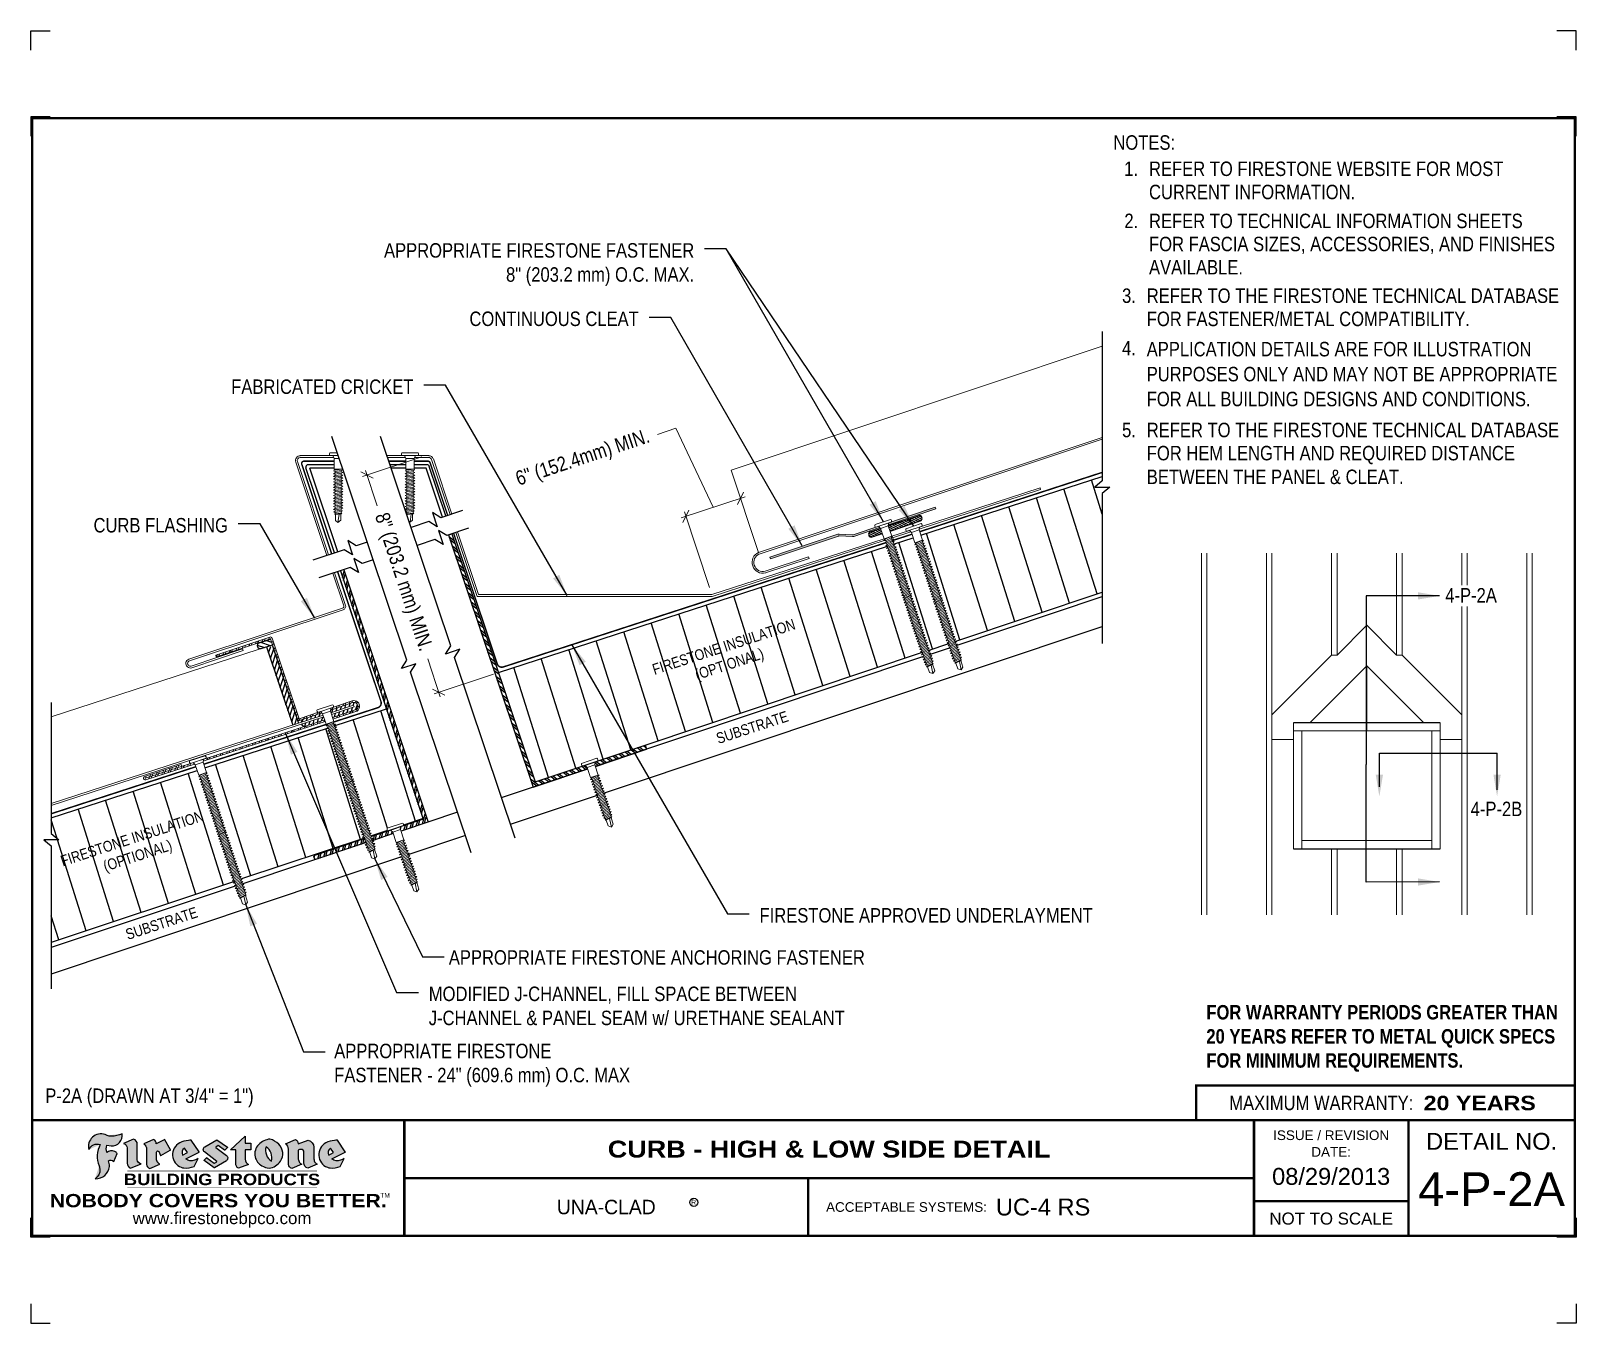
# Model space of a CAD drawing. Header units: inches. Extents: x 0 to 20, y 0 to 16.8.
import ezdxf
from ezdxf.enums import TextEntityAlignment as Align

# ---------------------------------------------------------------- set-up
doc = ezdxf.new("R2010")
doc.units = ezdxf.units.IN
doc.header["$MEASUREMENT"] = 0
doc.linetypes.add('HIDDEN', pattern=[0.375, 0.25, -0.125])
doc.layers.get('0').update_dxf_attribs({"linetype": 'CONTINUOUS'})
doc.layers.get('DEFPOINTS').update_dxf_attribs({"linetype": 'CONTINUOUS'})
doc.layers.add('FSBP-ACCESSORY-FIRESTONE', color=7, linetype='CONTINUOUS', lineweight=9)
doc.layers.add('FSBP-TRIMS', color=7, linetype='CONTINUOUS', lineweight=9)
for name, color, linetype in [('FSBP-ANNO-NOTE', 7, 'CONTINUOUS'), ('FSBP-INSULATION', 7, 'CONTINUOUS'), ('FSBP-MEMBRANE', 7, 'CONTINUOUS'), ('FSBP-SEALANTS', 1, 'CONTINUOUS'), ('FSBP-SUBSTRATE-GENERIC', 9, 'CONTINUOUS'), ('FSBP-TTLB', 7, 'CONTINUOUS'), ('FSBP-TTLB-BORDER', 7, 'CONTINUOUS'), ('FSBP-TTLB-TEXT', 7, 'CONTINUOUS'), ('FSBP-UNDERLAYMENT', 7, 'HIDDEN'), ('FSBP-WALL-CURB', 9, 'CONTINUOUS')]:
    doc.layers.add(name, color=color, linetype=linetype)
doc.styles.add('ARIAL', font='arial.ttf')
doc.styles.add('ARIAL_BOLD', font='')
doc.styles.add('ARIAL_NAR', font='ARIALN.TTF')
doc.styles.add('BANKGOTHIC', font='bgothm.ttf')
doc.styles.add('FSBP_ARIAL_NAR', font='ARIALN.TTF')
doc.styles.add('TXT', font='simplex.shx')
doc.styles.get('ARIAL_BOLD').set_extended_font_data('Arial Black')
doc.dimstyles.new('FSBP-DIM', dxfattribs={"dimtxt": 0.1875, "dimasz": 0.125, "dimexe": 0.0625, "dimexo": 0.125, "dimgap": 0.125, "dimtad": 0, "dimdec": 0, "dimzin": 1, "dimdsep": 46, "dimlunit": 4, "dimtxsty": 'FSBP_ARIAL_NAR', "dimblk": 'OBLIQUE', "dimcen": 0.09375, "dimdle": 0.0625, "dimclrd": 256, "dimclre": 256, "dimclrt": 256, "dimadec": 0, "dimazin": 0, "dimtfac": 1, "dimtdec": 0, "dimtmove": 1, "dimatfit": 3, "dimfxl": 0, "dimtolj": 1, "dimtzin": 0, "dimlwd": -1, "dimlwe": -1, "dimarcsym": 0})
doc.dimstyles.new('STANDARD$7', dxfattribs={"dimscale": 1.5, "dimtxt": 0.2, "dimasz": 0.1, "dimexe": 0.1, "dimexo": 0.125, "dimgap": 0.09, "dimtad": 0, "dimdec": 3, "dimzin": 4, "dimdsep": 46, "dimtxsty": 'TXT', "dimcen": 0.09, "dimadec": 0, "dimazin": 0, "dimtfac": 1, "dimtdec": 3, "dimtofl": 0, "dimtmove": 2, "dimatfit": 3, "dimfxl": 0, "dimtolj": 1, "dimtzin": 4, "dimarcsym": 0})
pattern_1 = [(107.5, (0, 1.1257), (-0.357644, -0.112765), [])]

msp = doc.modelspace()

# ---------------------------------------------------------------- texts
at = {"layer": 'DEFPOINTS', "style": 'FSBP_ARIAL_NAR'}
msp.add_text('P-2A (DRAWN AT 3/4" = 1")', height=0.1875, dxfattribs=at).set_placement((0.187, 2.95), align=Align.MIDDLE_LEFT)
at = {"layer": 'FSBP-ANNO-NOTE', "style": 'FSBP_ARIAL_NAR'}
for s, p in [('NOTES:', (14.033, 15.314)), ('REFER TO FIRESTONE WEBSITE FOR MOST', (14.495, 14.973)), ('CURRENT INFORMATION.', (14.495, 14.672)), ('REFER TO TECHNICAL INFORMATION SHEETS', (14.495, 14.297)), ('FOR FASCIA SIZES, ACCESSORIES, AND FINISHES', (14.495, 13.997)), ('AVAILABLE.', (14.495, 13.696)), ('REFER TO THE FIRESTONE TECHNICAL DATABASE', (14.466, 13.327)), ('FOR FASTENER/METAL COMPATIBILITY.', (14.466, 13.026)), ('REFER TO THE FIRESTONE TECHNICAL DATABASE', (14.466, 11.585)), ('FOR HEM LENGTH AND REQUIRED DISTANCE', (14.466, 11.285)), ('BETWEEN THE PANEL & CLEAT.', (14.466, 10.977))]:
    msp.add_text(s, height=0.1875, dxfattribs=at).set_placement(p, align=Align.MIDDLE_LEFT)
for s, p in [('1.', (14.263, 14.973)), ('2.', (14.265, 14.297)), ('3.', (14.235, 13.327)), ('4.', (14.235, 12.647)), ('5.', (14.235, 11.585))]:
    msp.add_text(s, height=0.1875, dxfattribs=at).set_placement(p, align=Align.MIDDLE_CENTER)
for p in [(9.351, 7.728), (1.694, 5.186)]:
    msp.add_text('SUBSTRATE', height=0.1406, rotation=18, dxfattribs=at).set_placement(p, align=Align.MIDDLE_CENTER)
at = {"layer": 'FSBP-ANNO-NOTE', "char_height": 0.1875, "style": 'FSBP_ARIAL_NAR'}
for s, insert, attachment_point in [('APPROPRIATE FIRESTONE FASTENER\\P8" (203.2 mm) O.C. MAX.', (8.599, 14.008), 3), ('CONTINUOUS CLEAT', (7.88, 13.121), 3), ('FABRICATED CRICKET', (4.959, 12.24), 3), ('CURB FLASHING', (2.554, 10.443), 3), ('4-P-2A', (19.004, 9.347), 9), ('4-P-2B', (19.333, 6.576), 9), ('FIRESTONE APPROVED UNDERLAYMENT', (9.446, 5.383), 1), ('APPROPRIATE FIRESTONE ANCHORING FASTENER', (10.811, 4.837), 3), ('MODIFIED J-CHANNEL, FILL SPACE BETWEEN \\PJ-CHANNEL & PANEL SEAM w/ URETHANE SEALANT', (5.158, 4.365), 1), ('{\\fArial Narrow|b1|i0|c0|p34;FOR WARRANTY PERIODS GREATER THAN\\P20 YEARS REFER TO METAL QUICK SPECS\\PFOR MINIMUM REQUIREMENTS.}', (15.238, 4.126), 1), ('APPROPRIATE FIRESTONE \\PFASTENER - 24" (609.6 mm) O.C. MAX', (3.932, 3.624), 1)]:
    msp.add_mtext(s, dxfattribs=dict(at, insert=insert, attachment_point=attachment_point))
at = {"layer": 'FSBP-ANNO-NOTE', "char_height": 0.14062, "width": 2.10727, "attachment_point": 2, "rotation": 18, "style": 'FSBP_ARIAL_NAR'}
for insert in [(8.96, 8.84), (1.289, 6.355)]:
    msp.add_mtext('FIRESTONE INSULATION (OPTIONAL)', dxfattribs=dict(at, insert=insert))
at = {"layer": 'FSBP-TRIMS', "style": 'FSBP_ARIAL_NAR'}
for s, p in [('APPLICATION DETAILS ARE FOR ILLUSTRATION', (14.465, 12.54)), ('PURPOSES ONLY AND MAY NOT BE APPROPRIATE', (14.465, 12.216)), ('FOR ALL BUILDING DESIGNS AND CONDITIONS.', (14.465, 11.893))]:
    msp.add_text(s, height=0.1875, dxfattribs=at).set_placement(p)

# ---------------------------------------------------------------- blocks, each defined once
blk = doc.blocks.new('FSBP_AP_FASTENER_02')
at = {"layer": 'FSBP-ACCESSORY-FIRESTONE'}
for p, q in [((8.068, 9.254), (8.091, 9.207)), ((8.091, 9.207), (8.091, 9.02)), ((8.091, 9.207), (8.232, 9.207)), ((8.232, 9.207), (8.255, 9.254)), ((8.232, 9.207), (8.232, 9.02)), ((8.091, 9.02), (8.109, 9.005)), ((8.109, 8.981), (8.109, 8.957)), ((8.109, 8.934), (8.109, 8.91)), ((8.109, 8.886), (8.109, 8.863)), ((8.109, 8.839), (8.109, 8.815)), ((8.214, 8.996), (8.214, 8.973)), ((8.214, 8.949), (8.214, 8.925)), ((8.214, 8.901), (8.214, 8.878)), ((8.214, 8.854), (8.214, 8.83)), ((8.109, 8.792), (8.109, 8.768)), ((8.109, 8.744), (8.109, 8.721)), ((8.109, 8.697), (8.109, 8.673)), ((8.109, 8.65), (8.109, 8.626)), ((8.109, 8.602), (8.109, 8.579)), ((8.109, 8.555), (8.109, 8.531)), ((8.214, 8.807), (8.214, 8.783)), ((8.214, 8.759), (8.214, 8.736)), ((8.214, 8.712), (8.214, 8.688)), ((8.214, 8.665), (8.214, 8.641)), ((8.214, 8.617), (8.214, 8.594)), ((8.214, 8.57), (8.214, 8.546)), ((8.109, 8.508), (8.109, 8.484)), ((8.109, 8.46), (8.109, 8.437)), ((8.109, 8.413), (8.109, 8.389)), ((8.109, 8.366), (8.109, 8.342)), ((8.109, 8.318), (8.109, 8.295)), ((8.214, 8.523), (8.214, 8.499)), ((8.214, 8.475), (8.214, 8.452)), ((8.214, 8.428), (8.214, 8.404)), ((8.214, 8.381), (8.214, 8.357)), ((8.214, 8.333), (8.214, 8.31)), ((8.214, 8.286), (8.214, 8.262)), ((8.109, 8.271), (8.109, 8.247)), ((8.114, 8.13), (8.114, 8.236)), ((8.161, 8.095), (8.114, 8.13)), ((8.161, 8.095), (8.18, 8.246)), ((8.208, 8.13), (8.161, 8.095)), ((8.208, 8.13), (8.208, 8.25))]:
    blk.add_line(p, q, dxfattribs=at)
blk.add_lwpolyline([(8.302, 9.254, 0.375321), (8.302, 9.301), (8.302, 9.301), (8.021, 9.301), (8.021, 9.301, 0.375321), (8.021, 9.254)], format="xyb", close=True, dxfattribs=at)
for points in [[(8.079, 8.989), (8.109, 9.005), (8.214, 9.02), (8.243, 9.012), (8.214, 8.996), (8.109, 8.981)], [(8.079, 8.941), (8.109, 8.957), (8.214, 8.973), (8.243, 8.965), (8.214, 8.949), (8.109, 8.934)], [(8.079, 8.894), (8.109, 8.91), (8.214, 8.925), (8.243, 8.918), (8.214, 8.901), (8.109, 8.886)], [(8.079, 8.847), (8.109, 8.863), (8.214, 8.878), (8.243, 8.87), (8.214, 8.854), (8.109, 8.839)], [(8.079, 8.799), (8.109, 8.815), (8.214, 8.83), (8.243, 8.823), (8.214, 8.807), (8.109, 8.792)], [(8.079, 8.752), (8.109, 8.768), (8.214, 8.783), (8.243, 8.775), (8.214, 8.759), (8.109, 8.744)], [(8.079, 8.705), (8.109, 8.721), (8.214, 8.736), (8.243, 8.728), (8.214, 8.712), (8.109, 8.697)], [(8.079, 8.657), (8.109, 8.673), (8.214, 8.688), (8.243, 8.681), (8.214, 8.665), (8.109, 8.65)], [(8.079, 8.61), (8.109, 8.626), (8.214, 8.641), (8.243, 8.633), (8.214, 8.617), (8.109, 8.602)], [(8.079, 8.563), (8.109, 8.579), (8.214, 8.594), (8.243, 8.586), (8.214, 8.57), (8.109, 8.555)], [(8.079, 8.515), (8.109, 8.531), (8.214, 8.546), (8.243, 8.539), (8.214, 8.523), (8.109, 8.508)], [(8.079, 8.468), (8.109, 8.484), (8.214, 8.499), (8.243, 8.491), (8.214, 8.475), (8.109, 8.46)], [(8.079, 8.421), (8.109, 8.437), (8.214, 8.452), (8.243, 8.444), (8.214, 8.428), (8.109, 8.413)], [(8.079, 8.373), (8.109, 8.389), (8.214, 8.404), (8.243, 8.397), (8.214, 8.381), (8.109, 8.366)], [(8.079, 8.326), (8.109, 8.342), (8.214, 8.357), (8.243, 8.349), (8.214, 8.333), (8.109, 8.318)], [(8.087, 8.28), (8.109, 8.295), (8.214, 8.31), (8.236, 8.301), (8.214, 8.286), (8.109, 8.271)], [(8.098, 8.24), (8.109, 8.247), (8.214, 8.262), (8.225, 8.258), (8.214, 8.25), (8.109, 8.235)]]:
    blk.add_lwpolyline(points, close=True, dxfattribs=at)
blk.add_lwpolyline([(8.091, 9.02), (8.232, 9.02)], dxfattribs=at)
blk = doc.blocks.new('_OBLIQUE')
at = {"color": 0, "linetype": 'ByBlock'}
blk.add_line((-0.5, -0.5), (0.5, 0.5), dxfattribs=at)
blk = doc.blocks.new('*D2')
at = {"layer": 'DEFPOINTS', "color": 0, "transparency": 16777216}
for p in [(9.2, 10.699), (9.545, 9.66), (8.836, 9.424)]:
    blk.add_point(p, dxfattribs=at)
at = {"layer": 'FSBP-ACCESSORY-FIRESTONE', "transparency": 16777216}
for p, q in [((8.36, 11.607), (8.122, 11.528)), ((8.845, 10.582), (8.36, 11.607)), ((8.431, 10.444), (9.259, 10.719)), ((8.796, 9.543), (8.471, 10.523))]:
    blk.add_line(p, q, dxfattribs=at)
at = {"layer": 'FSBP-ACCESSORY-FIRESTONE', "transparency": 16777216, "xscale": 0.125, "yscale": 0.125, "zscale": 0.125}
for p, rotation in [((9.2, 10.699), 18.36176609950097), ((8.491, 10.464), 198.361766099501)]:
    blk.add_blockref('_OBLIQUE', p, dxfattribs=dict(at, rotation=rotation))
at = {"layer": 'FSBP-ACCESSORY-FIRESTONE', "transparency": 16777216, "insert": (7.159, 11.208), "char_height": 0.1875, "attachment_point": 5, "rotation": 18.3618, "style": 'FSBP_ARIAL_NAR'}
blk.add_mtext('\\A1;6" (152.4mm) MIN.', dxfattribs=at)
blk = doc.blocks.new('*D3')
at = {"layer": 'DEFPOINTS', "color": 0, "transparency": 16777216}
for p in [(5.188, 11.276), (4.357, 11.001), (6.118, 8.458)]:
    blk.add_point(p, dxfattribs=at)
at = {"layer": 'FSBP-ACCESSORY-FIRESTONE', "transparency": 16777216}
for p, q in [((5.069, 11.236), (4.298, 10.982)), ((4.337, 11.061), (4.489, 10.602)), ((5.307, 8.124), (5.144, 8.617)), ((5.999, 8.419), (5.228, 8.164))]:
    blk.add_line(p, q, dxfattribs=at)
at = {"layer": 'FSBP-ACCESSORY-FIRESTONE', "transparency": 16777216, "xscale": 0.125, "yscale": 0.125, "zscale": 0.125}
for p, rotation in [((4.357, 11.001), 108.2740616534372), ((5.287, 8.184), 288.2740616534372)]:
    blk.add_blockref('_OBLIQUE', p, dxfattribs=dict(at, rotation=rotation))
at = {"layer": 'FSBP-ACCESSORY-FIRESTONE', "transparency": 16777216, "insert": (4.813, 9.608), "char_height": 0.1875, "attachment_point": 5, "rotation": 288.2741, "style": 'FSBP_ARIAL_NAR'}
blk.add_mtext('\\A1;8" (203.2 mm) MIN.', dxfattribs=at)
blk = doc.blocks.new('A$C486F1324')
at = {"layer": 'FSBP-TTLB-TEXT'}
h = blk.add_hatch(color=1, dxfattribs=at)
edge = h.paths.add_edge_path()
edge.add_arc((1.053, 2.433), 0.132, 264.041, 370.3106)
edge.add_arc((1.043, 2.752), 0.327, 270.0506, 295.2346, ccw=False)
edge.add_arc((1.038, 2.564), 0.139, 249.3281, 272.0749, ccw=False)
edge.add_line((0.989, 2.434), (0.963, 2.446))
edge.add_arc((0.91, 2.291), 0.163, 70.8459, 194.3325)
edge.add_arc((0.86, 2.205), 0.118, 70.9695, 156.9641, ccw=False)
edge.add_arc((1.169, 2.162), 0.311, 150.3231, 203.2084)
edge.add_arc((0.772, 1.99), 0.122, 0.8849, 24.3467, ccw=False)
edge.add_arc((0.765, 1.983), 0.129, -58.3666, 3.6217, ccw=False)
edge.add_arc((0.841, 2.052), 0.178, 267.2205, 354.1382)
edge.add_arc((0.806, 2.03), 0.213, 0.9996, 21.005)
edge.add_arc((1.034, 2.064), 0.0514, 40.8212, 125.5273, ccw=False)
edge.add_line((1.073, 2.098), (1.118, 2.2))
edge.add_arc((1.056, 2.161), 0.0733, 32.3168, 66.3148)
edge.add_arc((1.048, 2.125), 0.11, 69.8179, 125.2547)
edge.add_arc((1.143, 2.262), 0.166, 164.157, 196.5811, ccw=False)
edge.add_line((0.984, 2.307), (1.039, 2.301))
h = blk.add_hatch(color=1, dxfattribs=at)
edge = h.paths.add_edge_path()
edge.add_line((2.779, 2.424), (2.779, 2.334))
edge.add_arc((2.781, 2.334), 0.00231, 180, 270)
edge.add_line((2.781, 2.332), (2.851, 2.332))
edge.add_arc((2.851, 2.329), 0.00231, 0, 90, ccw=False)
edge.add_line((2.853, 2.329), (2.853, 2.252))
edge.add_arc((2.851, 2.252), 0.00231, 270, 360, ccw=False)
edge.add_line((2.851, 2.249), (2.781, 2.249))
edge.add_arc((2.781, 2.247), 0.00231, 90, 180)
edge.add_line((2.779, 2.247), (2.779, 2.127))
edge.add_arc((2.852, 2.124), 0.0734, 177.0803, 245.325)
edge.add_line((2.822, 2.057), (2.69, 2.008))
edge.add_arc((2.724, 2.067), 0.0675, 177.0345, 239.6926, ccw=False)
edge.add_line((2.657, 2.07), (2.657, 2.247))
edge.add_arc((2.654, 2.247), 0.00231, 360, 450)
edge.add_line((2.654, 2.249), (2.588, 2.249))
edge.add_line((2.588, 2.249), (2.779, 2.424))
h = blk.add_hatch(color=1, dxfattribs=at)
edge = h.paths.add_edge_path()
edge.add_line((1.291, 2.008), (1.431, 2.065))
edge.add_arc((1.437, 2.122), 0.0573, 181.9718, 264.3185, ccw=False)
edge.add_line((1.379, 2.12), (1.379, 2.321))
edge.add_arc((1.31, 2.32), 0.0691, 0.0934, 72.4283)
edge.add_line((1.331, 2.386), (1.202, 2.328))
edge.add_arc((1.191, 2.272), 0.0573, -0.0174, 78.3221, ccw=False)
edge.add_line((1.248, 2.272), (1.248, 2.076))
edge.add_arc((1.321, 2.075), 0.0731, 179.4272, 245.3846)
h = blk.add_hatch(color=1, dxfattribs=at)
edge = h.paths.add_edge_path()
edge.add_line((1.808, 2.247), (1.738, 2.379))
edge.add_arc((1.736, 2.378), 0.00231, 27.872, 117.3767)
edge.add_line((1.735, 2.38), (1.626, 2.324))
edge.add_arc((1.563, 2.325), 0.0636, 359.1658, 425.8794)
edge.add_line((1.589, 2.383), (1.463, 2.326))
edge.add_arc((1.423, 2.26), 0.076, -3.4414, 59.0799, ccw=False)
edge.add_line((1.499, 2.256), (1.499, 2.058))
edge.add_arc((1.556, 2.063), 0.057, 184.1557, 255.3066)
edge.add_line((1.542, 2.007), (1.673, 2.06))
edge.add_arc((1.704, 2.129), 0.0752, 207.5161, 245.6492, ccw=False)
edge.add_arc((1.737, 2.139), 0.109, 179.4823, 204.5538, ccw=False)
edge.add_line((1.627, 2.14), (1.627, 2.218))
edge.add_arc((1.644, 2.217), 0.0169, 28.3562, 174.855, ccw=False)
edge.add_arc((1.643, 2.211), 0.0211, 22.2169, 40.1021, ccw=False)
edge.add_line((1.663, 2.219), (1.682, 2.176))
edge.add_arc((1.684, 2.177), 0.00231, 204.5451, 299.6324)
edge.add_line((1.686, 2.175), (1.807, 2.244))
edge.add_line((1.807, 2.244), (1.808, 2.247))
h = blk.add_hatch(color=1, dxfattribs=at)
h.paths.add_polyline_path([(2.079, 2.373, 0.025243), (2.041, 2.37, 0.121361), (1.917, 2.33, 0.615167), (1.948, 2.021, 0.053068), (1.984, 2.013, 0.115093), (2.115, 2.031), (2.167, 2.136, -0.087554), (2.12, 2.112, -0.265592), (2.008, 2.13), (2.181, 2.217, 0.451895), (2.182, 2.22)])
h.paths.add_polyline_path([(2.03, 2.212), (1.967, 2.179, -0.372053), (1.989, 2.27)], flags=16)
h = blk.add_hatch(color=1, dxfattribs=at)
edge = h.paths.add_edge_path()
edge.add_arc((2.276, 2.253), 0.0415, 123.2081, 232.2027, ccw=False)
edge.add_line((2.253, 2.288), (2.409, 2.377))
edge.add_arc((2.41, 2.375), 0.00231, 55.6464, 119.6543, ccw=False)
edge.add_line((2.412, 2.377), (2.547, 2.284))
edge.add_arc((2.546, 2.282), 0.00231, -42.7311, 54.4661, ccw=False)
edge.add_line((2.548, 2.28), (2.514, 2.244))
edge.add_arc((2.512, 2.245), 0.00231, 233.7527, 317.2689, ccw=False)
edge.add_line((2.511, 2.244), (2.429, 2.303))
edge.add_arc((2.428, 2.301), 0.00231, 53.7527, 124.4136)
edge.add_line((2.427, 2.303), (2.399, 2.284))
edge.add_arc((2.4, 2.282), 0.00231, 124.4136, 231.8459)
edge.add_line((2.398, 2.28), (2.536, 2.173))
edge.add_arc((2.51, 2.14), 0.0415, -55.2123, 51.8459, ccw=False)
edge.add_line((2.534, 2.106), (2.38, 2.013))
edge.add_arc((2.379, 2.015), 0.00231, 233.2956, 301.2087, ccw=False)
edge.add_line((2.377, 2.013), (2.247, 2.11))
edge.add_arc((2.248, 2.112), 0.00231, 135.5134, 233.218, ccw=False)
edge.add_line((2.247, 2.114), (2.278, 2.146))
edge.add_arc((2.28, 2.145), 0.00231, 53.0353, 135.5134, ccw=False)
edge.add_line((2.281, 2.146), (2.377, 2.074))
edge.add_arc((2.379, 2.076), 0.00231, 233.0353, 302.2363)
edge.add_line((2.38, 2.074), (2.41, 2.093))
edge.add_arc((2.409, 2.095), 0.00231, 302.2363, 412.2027)
edge.add_line((2.41, 2.097), (2.251, 2.22))
h = blk.add_hatch(color=1, dxfattribs=at)
edge = h.paths.add_edge_path(flags=16)
edge.add_arc((2.956, 2.146), 0.168, 344.5559, 417.014)
edge.add_arc((3.21, 2.242), 0.168, 164.5559, 237.014)
edge = h.paths.add_edge_path()
edge.add_arc((3.085, 2.191), 0.183, 136.0915, 191.2134)
edge.add_arc((3.081, 2.199), 0.18, 194.0167, 240.6664)
edge.add_arc((3.114, 2.246), 0.238, 239.2975, 264.289)
edge.add_arc((3.064, 2.212), 0.204, 277.1987, 326.5036)
edge.add_arc((3.093, 2.197), 0.171, 325.3769, 406.3828)
edge.add_arc((3.027, 2.141), 0.257, 44.2846, 73.829)
edge.add_arc((3.133, 2.132), 0.258, 97.5029, 134.1039)
h = blk.add_hatch(color=1, dxfattribs=at)
edge = h.paths.add_edge_path()
edge.add_line((3.338, 2.059), (3.338, 2.256))
edge.add_arc((3.262, 2.26), 0.076, 356.5586, 419.0799)
edge.add_line((3.301, 2.326), (3.428, 2.383))
edge.add_arc((3.402, 2.325), 0.0636, 0.3963, 65.8794, ccw=False)
edge.add_line((3.465, 2.325), (3.596, 2.371))
edge.add_arc((3.571, 2.278), 0.0969, 2.367, 75.1862, ccw=False)
edge.add_line((3.668, 2.282), (3.668, 2.142))
edge.add_arc((3.778, 2.139), 0.109, 178.3666, 204.5538)
edge.add_arc((3.745, 2.129), 0.0752, 207.5161, 245.2241)
edge.add_line((3.713, 2.06), (3.588, 2.01))
edge.add_arc((3.611, 2.078), 0.0718, 180.3329, 251.5102, ccw=False)
edge.add_line((3.539, 2.078), (3.539, 2.216))
edge.add_arc((3.502, 2.216), 0.0373, 359.3451, 449.05)
edge.add_arc((3.498, 2.189), 0.0645, 86.294, 119.8211)
edge.add_line((3.466, 2.245), (3.466, 2.14))
edge.add_arc((3.576, 2.139), 0.109, 179.4823, 204.5538)
edge.add_arc((3.543, 2.129), 0.0752, 207.5161, 245.6492)
edge.add_line((3.512, 2.06), (3.381, 2.007))
edge.add_arc((3.395, 2.063), 0.0569, 183.9299, 255.3185, ccw=False)
h = blk.add_hatch(color=1, dxfattribs=at)
h.paths.add_polyline_path([(3.973, 2.373, 0.025243), (3.935, 2.37, 0.108564), (3.824, 2.337, 0.64259), (3.843, 2.021, 0.053068), (3.878, 2.013, 0.115093), (4.009, 2.031), (4.061, 2.136, -0.087554), (4.014, 2.112, -0.265592), (3.903, 2.13), (4.075, 2.217, 0.451895), (4.076, 2.22)])
h.paths.add_polyline_path([(3.924, 2.212), (3.861, 2.179, -0.372053), (3.883, 2.27)], flags=16)
blk.add_circle((8.593, 1.566), 0.0527)
at = {"layer": 'DEFPOINTS', "linetype": 'Continuous', "ltscale": 1.75}
for points in [[(0, 16.512), (0, 16.762), (0.25, 16.762)], [(20.031, 16.512), (20.031, 16.762), (19.781, 16.762)], [(0, 0.25), (0, 0), (0.25, 0)], [(20.031, 0.25), (20.031, 0), (19.781, 0)]]:
    blk.add_lwpolyline(points, dxfattribs=at)
at = {"layer": 'DEFPOINTS', "color": 1}
for points in [[(0.25, 15.646), (0, 15.646), (0, 15.396)], [(20.031, 15.396), (20.031, 15.646), (19.781, 15.646)], [(0.25, 1.115), (0, 1.115), (0, 1.365)], [(20.031, 1.365), (20.031, 1.115), (19.781, 1.115)]]:
    blk.add_lwpolyline(points, dxfattribs=at)
at = {"layer": 'FSBP-TTLB', "const_width": 0.0312}
blk.add_lwpolyline([(15.106, 2.631), (20.016, 2.631), (20.016, 3.082), (15.106, 3.082)], close=True, dxfattribs=at)
for points in [[(0.016, 2.631), (0.016, 1.131), (20.016, 1.131), (20.016, 2.631), (0.016, 2.631)], [(4.841, 2.631), (4.841, 1.881)], [(15.856, 2.631), (15.856, 1.131)], [(17.857, 2.631), (17.857, 1.131)], [(20.016, 2.631), (20.016, 1.131)], [(4.841, 1.881), (15.856, 1.881)], [(4.841, 1.881), (4.841, 1.131)], [(15.856, 1.582), (17.857, 1.582)]]:
    blk.add_lwpolyline(points, dxfattribs=at)
at = {"layer": 'FSBP-TTLB-BORDER', "const_width": 0.0312}
blk.add_lwpolyline([(20.016, 2.631), (20.016, 15.631), (0.016, 15.631), (0.016, 2.631)], dxfattribs=at)
at = {"layer": 'FSBP-TTLB-TEXT', "color": 1}
blk.add_line((0.751, 2.251), (0.751, 2.251), dxfattribs=at)
for points in [[(1.039, 2.301, 0.500051), (1.183, 2.456, -0.11033), (1.043, 2.425, -0.099579), (0.989, 2.434), (0.963, 2.446, 0.597816), (0.751, 2.251, -0.393883), (0.899, 2.316, 0.234941), (0.883, 2.04, -0.10273), (0.894, 1.991, -0.277269), (0.833, 1.873, 0.398543), (1.019, 2.033, 0.087512), (1.005, 2.106, -0.387403), (1.073, 2.098), (1.118, 2.2, 0.149442), (1.086, 2.228, 0.24672), (0.984, 2.215, -0.142429), (0.984, 2.307), (1.039, 2.301)], [(2.779, 2.424), (2.779, 2.334, 0.414214), (2.781, 2.332), (2.851, 2.332, -0.414214), (2.853, 2.329), (2.853, 2.252, -0.414214), (2.851, 2.249), (2.781, 2.249, 0.414214), (2.779, 2.247), (2.779, 2.127, 0.306899), (2.822, 2.057), (2.69, 2.008, -0.280419), (2.657, 2.07), (2.657, 2.247, 0.414214), (2.654, 2.249), (2.588, 2.249), (2.779, 2.424)], [(2.182, 2.22), (2.079, 2.373, 0.025243), (2.041, 2.37, 0.108564), (1.929, 2.337, 0.64259), (1.948, 2.021, 0.053068), (1.984, 2.013, 0.115093), (2.115, 2.031), (2.167, 2.136, -0.087554), (2.12, 2.112, -0.265592), (2.008, 2.13), (2.181, 2.217)], [(4.076, 2.22), (3.973, 2.373, 0.025243), (3.935, 2.37, 0.108564), (3.824, 2.337, 0.64259), (3.843, 2.021, 0.053068), (3.878, 2.013, 0.115093), (4.009, 2.031), (4.061, 2.136, -0.087554), (4.014, 2.112, -0.265592), (3.903, 2.13), (4.075, 2.217)], [(4.075, 2.217, 0.451895), (4.076, 2.22, 0.451895)]]:
    blk.add_lwpolyline(points, format="xyb", dxfattribs=at)
for points in [[(1.291, 2.008), (1.431, 2.065, -0.37561), (1.379, 2.12), (1.379, 2.321, 0.326536), (1.331, 2.386), (1.202, 2.328, -0.355786), (1.248, 2.272), (1.248, 2.076, 0.296011)], [(1.808, 2.247), (1.738, 2.379, 0.411684), (1.735, 2.38), (1.626, 2.324, 0.299603), (1.589, 2.383), (1.463, 2.326, -0.279776), (1.499, 2.256), (1.499, 2.058, 0.320829), (1.542, 2.007), (1.673, 2.06, -0.16794), (1.637, 2.094, -0.109833), (1.627, 2.14), (1.627, 2.218, -0.743335), (1.659, 2.225, -0.078198), (1.663, 2.219), (1.682, 2.176, 0.440465), (1.686, 2.175), (1.807, 2.244)], [(1.967, 2.179), (2.03, 2.212), (1.989, 2.27, 0.372053)], [(2.251, 2.22, -0.515004), (2.253, 2.288), (2.409, 2.377, -0.286782), (2.412, 2.377), (2.547, 2.284, -0.451503), (2.548, 2.28), (2.514, 2.244, -0.381444), (2.511, 2.244), (2.429, 2.303, 0.318472), (2.427, 2.303), (2.399, 2.284, 0.506409), (2.398, 2.28), (2.536, 2.173, -0.50436), (2.534, 2.106), (2.38, 2.013, -0.305316), (2.377, 2.013), (2.247, 2.11, -0.45417), (2.247, 2.114), (2.278, 2.146, -0.376264), (2.281, 2.146), (2.377, 2.074, 0.31147), (2.38, 2.074), (2.41, 2.093, 0.520381), (2.41, 2.097)], [(2.953, 2.318, 0.245263), (2.906, 2.155, 0.206406), (2.992, 2.042, 0.10948), (3.09, 2.01, 0.218515), (3.234, 2.099, 0.368949), (3.212, 2.321, 0.129631), (3.099, 2.388, 0.161074)], [(3.118, 2.101, 0.327131), (3.048, 2.287, 0.327131)], [(3.338, 2.059), (3.338, 2.256, 0.279776), (3.301, 2.326), (3.428, 2.383, -0.293762), (3.465, 2.325), (3.596, 2.371, -0.328876), (3.668, 2.282), (3.668, 2.142, 0.114763), (3.678, 2.094, 0.166033), (3.713, 2.06), (3.588, 2.01, -0.320956), (3.539, 2.078), (3.539, 2.216, 0.412706), (3.503, 2.253, 0.147342), (3.466, 2.245), (3.466, 2.14, 0.109833), (3.476, 2.094, 0.16794), (3.512, 2.06), (3.381, 2.007, -0.321973), (3.338, 2.059, 29.147628)], [(3.861, 2.179), (3.924, 2.212), (3.883, 2.27, 0.372053)]]:
    blk.add_lwpolyline(points, format="xyb", close=True, dxfattribs=at)
at = {"layer": 'FSBP-TTLB-TEXT'}
for points, const_width in [([(1.25, 1.972), (3.707, 1.972)], 0.00781), ([(10.077, 1.881), (10.077, 1.131)], 0.0312), ([(1.25, 1.755), (3.707, 1.755)], 0.00781)]:
    blk.add_lwpolyline(points, dxfattribs=dict(at, const_width=const_width))
at = {"layer": 'FSBP-TTLB-TEXT', "color": 1}
for centre, start, end in [((1.806, 2.246), 299.6324, 27.872), ((2.18, 2.219), 296.7305, 34.0023)]:
    blk.add_arc(centre, 0.00231, start, end, dxfattribs=at)
at = {"layer": 'FSBP-TTLB-TEXT', "style": 'ARIAL_NAR'}
blk.add_text('MAXIMUM WARRANTY:', height=0.1875, dxfattribs=at).set_placement((17.921, 2.856), align=Align.MIDDLE_RIGHT)
at = {"layer": 'FSBP-TTLB-TEXT'}
for s, height, style, p in [('ISSUE / REVISION', 0.125, 'ARIAL', (16.856, 2.437)), ('DETAIL NO.', 0.2188, 'ARIAL', (18.936, 2.358)), ('DATE:', 0.125, 'ARIAL', (16.856, 2.221)), ('www.firestonebpco.com', 0.15625, 'ARIAL', (2.478, 1.362)), ('UNA-CLAD', 0.1875, 'BANKGOTHIC', (7.459, 1.506)), ('R', 0.0625, 'BANKGOTHIC', (8.592, 1.568)), ('NOT TO SCALE', 0.15625, 'ARIAL', (16.856, 1.356))]:
    blk.add_text(s, height=height, dxfattribs=dict(at, style=style)).set_placement(p, align=Align.MIDDLE_CENTER)
at = {"layer": 'FSBP-TTLB-TEXT', "lineweight": 18, "style": 'ARIAL_BOLD'}
blk.add_text('BUILDING PRODUCTS', height=0.14844, dxfattribs=at).set_placement((2.478, 1.864), align=Align.MIDDLE_CENTER)
at = {"layer": 'FSBP-TTLB-TEXT', "color": 1}
for s, height, style, p in [('NOBODY COVERS YOU BETTER.', 0.17188, 'ARIAL_BOLD', (2.428, 1.589)), ('TM', 0.0625, 'BANKGOTHIC', (4.592, 1.658))]:
    blk.add_text(s, height=height, dxfattribs=dict(at, style=style)).set_placement(p, align=Align.MIDDLE_CENTER)
at = {"layer": 'FSBP-TTLB-TEXT', "style": 'ARIAL'}
blk.add_text('ACCEPTABLE SYSTEMS:', height=0.125, dxfattribs=at).set_placement((10.308, 1.506), align=Align.MIDDLE_LEFT)
at = {"layer": 'FSBP-TTLB-TEXT'}
for tag, height, style, p in [('MAXIMUM_WARRANTY', 0.188, 'ARIAL_BOLD', (18.055, 2.855)), ('ACCPT_SYSTEMS', 0.219, 'ARIAL', (12.51, 1.506))]:
    blk.add_attdef(tag, text='', height=height, dxfattribs=dict(at, style=style)).set_placement(p, align=Align.MIDDLE_LEFT)
for tag, height, style, p in [('DETAIL_DESCP_LINE_1', 0.219, 'ARIAL_BOLD', (10.347, 2.257)), ('ISSUE_REV_DATE', 0.219, 'ARIAL', (16.856, 1.903)), ('DETAIL_NUMBER', 0.438, 'ARIAL', (18.935, 1.738))]:
    blk.add_attdef(tag, text='', height=height, dxfattribs=dict(at, style=style)).set_placement(p, align=Align.MIDDLE_CENTER)

# ---------------------------------------------------------------- dimensions: what is measured, and where the dimension line sits
at = {"layer": 'FSBP-ACCESSORY-FIRESTONE'}
dim = msp.add_linear_dim(base=(9.2, 10.699), p1=(8.836, 9.424), p2=(9.545, 9.66), angle=18.3618, text='6" (152.4mm) MIN.', dimstyle='FSBP-DIM', override={"dimse2": 1}, dxfattribs=at)
dim.commit()
dim.dimension.update_dxf_attribs({"geometry": '*D2', "text_midpoint": (8.004, 11.489), "dimtype": 161})
dim = msp.add_linear_dim(base=(4.357, 11.001), p1=(6.118, 8.458), p2=(5.188, 11.276), angle=108.2741, text='8" (203.2 mm) MIN.', dimstyle='FSBP-DIM', dxfattribs=at)
dim.commit()
dim.dimension.update_dxf_attribs({"geometry": '*D3', "text_midpoint": (4.813, 9.608), "dimtype": 161})

# ---------------------------------------------------------------- hatches: boundary and pattern name
at = {"layer": 'FSBP-ACCESSORY-FIRESTONE'}
h = msp.add_hatch(dxfattribs=at)
h.set_pattern_fill('STEEL', color=256, scale=0.5, angle=18, style=0)
h.set_pattern_definition([(63, (0, 1.12569), (-0.0556879, 0.0283744), []), (63, (-0.009657, 1.15541), (-0.0556879, 0.0283744), [])])
h.paths.add_polyline_path([(3.104, 8.877), (3.453, 7.832, 0.414214), (3.483, 7.817), (3.772, 7.914), (3.754, 7.932), (3.721, 7.921, -0.008192), (3.72, 7.922), (3.476, 7.84), (3.126, 8.884, 0.414214), (3.096, 8.899), (2.931, 8.844, -0.181092), (2.92, 8.835), (2.439, 8.679, -0.050759), (2.436, 8.678), (2.396, 8.665), (2.404, 8.643)])
h.paths.add_polyline_path([(4.172, 8.048, -1.010745), (4.203, 7.953), (3.909, 7.857), (3.916, 7.836), (4.211, 7.932, 1), (4.165, 8.07), (3.921, 7.989, -0.006893), (3.921, 7.988), (3.888, 7.977), (3.884, 7.952)])
h.paths.add_polyline_path([(3.816, 7.803), (3.809, 7.825), (2.236, 7.314), (2.233, 7.289)])
h.paths.add_polyline_path([(2.12, 7.252), (2.103, 7.27), (2.07, 7.259, -0.016112), (2.068, 7.259), (1.956, 7.223), (1.949, 7.245), (1.473, 7.09, 0.991311), (1.487, 7.047)])
at = {"layer": 'FSBP-INSULATION'}
h = msp.add_hatch(dxfattribs=at)
h.set_pattern_fill('ANSI31', color=256, scale=3, angle=62.5, style=0)
h.set_pattern_definition([(107.5, (-22.87114, 1.1257), (-0.357644, -0.1127647), [])])
h.paths.add_polyline_path([(6.062, 8.44), (6.539, 7.02), (7.15, 7.225, -0.377023), (7.139, 7.259), (7.339, 7.326, -0.373627), (7.35, 7.293), (7.961, 7.498), (11.558, 8.701), (11.556, 8.705), (11.534, 8.704), (11.551, 8.722), (11.545, 8.739), (11.522, 8.738), (11.539, 8.756), (11.534, 8.773), (11.511, 8.771), (11.528, 8.79), (11.522, 8.806), (11.5, 8.805), (11.517, 8.823), (11.511, 8.84), (11.488, 8.839), (11.505, 8.857), (11.5, 8.874), (11.477, 8.872), (11.494, 8.891), (11.488, 8.907), (11.466, 8.906), (11.483, 8.924), (11.477, 8.941), (11.455, 8.94), (11.472, 8.958), (11.467, 8.974), (11.444, 8.972), (11.461, 8.991), (11.455, 9.007), (11.433, 9.006), (11.45, 9.024), (11.444, 9.041), (11.421, 9.04), (11.439, 9.059), (11.434, 9.075), (11.411, 9.074), (11.428, 9.092), (11.422, 9.109), (11.4, 9.107), (11.417, 9.126), (11.411, 9.143), (11.388, 9.141), (11.405, 9.159), (11.4, 9.176), (11.377, 9.175), (11.395, 9.194), (11.389, 9.21), (11.367, 9.209), (11.384, 9.228), (11.378, 9.244), (11.356, 9.243), (11.373, 9.261), (11.367, 9.278), (11.345, 9.276), (11.362, 9.295), (11.356, 9.312), (11.333, 9.31), (11.35, 9.328), (11.345, 9.345), (11.322, 9.344), (11.339, 9.362), (11.333, 9.379), (11.311, 9.377), (11.329, 9.397), (11.325, 9.408), (11.303, 9.406), (11.32, 9.425), (11.315, 9.44), (11.292, 9.439), (11.309, 9.457), (11.303, 9.474), (11.281, 9.472), (11.298, 9.491), (11.292, 9.508), (11.269, 9.506), (11.287, 9.525), (11.282, 9.542), (11.259, 9.54), (11.276, 9.559), (11.27, 9.575), (11.248, 9.574), (11.265, 9.593), (11.26, 9.609), (11.237, 9.607), (11.254, 9.626), (11.249, 9.642), (11.226, 9.641), (11.243, 9.659), (11.238, 9.676), (11.215, 9.675), (11.232, 9.693), (11.226, 9.71), (11.204, 9.708), (11.221, 9.727), (11.215, 9.743), (11.192, 9.742), (11.21, 9.761), (11.204, 9.78), (11.182, 9.778), (11.199, 9.797), (11.193, 9.813), (11.171, 9.812), (11.188, 9.83), (11.182, 9.847), (11.159, 9.846), (11.177, 9.864), (11.171, 9.881), (11.149, 9.879), (11.166, 9.898), (11.16, 9.915), (11.138, 9.913), (11.155, 9.932), (11.149, 9.949), (11.126, 9.947), (11.144, 9.966), (11.138, 9.983), (11.115, 9.981), (11.132, 10), (11.127, 10.016), (11.104, 10.015), (11.121, 10.033), (11.116, 10.05), (11.093, 10.049), (11.11, 10.067), (11.106, 10.079)])
h.paths.add_polyline_path([(11.722, 9.29), (11.739, 9.309), (11.734, 9.326), (11.711, 9.324), (11.729, 9.344), (11.726, 9.354), (11.703, 9.353), (11.72, 9.371), (11.715, 9.387), (11.692, 9.385), (11.709, 9.404), (11.704, 9.421), (11.681, 9.419), (11.698, 9.437), (11.692, 9.454), (11.67, 9.453), (11.687, 9.472), (11.682, 9.488), (11.659, 9.487), (11.676, 9.505), (11.671, 9.522), (11.648, 9.52), (11.665, 9.539), (11.66, 9.555), (11.637, 9.554), (11.655, 9.572), (11.649, 9.589), (11.626, 9.588), (11.643, 9.606), (11.638, 9.623), (11.615, 9.621), (11.632, 9.64), (11.627, 9.656), (11.604, 9.655), (11.621, 9.673), (11.615, 9.69), (11.593, 9.689), (11.611, 9.708), (11.604, 9.726), (11.582, 9.725), (11.599, 9.743), (11.593, 9.76), (11.571, 9.758), (11.588, 9.777), (11.582, 9.794), (11.56, 9.792), (11.577, 9.811), (11.571, 9.828), (11.549, 9.826), (11.566, 9.845), (11.56, 9.862), (11.538, 9.86), (11.555, 9.878), (11.549, 9.895), (11.526, 9.894), (11.544, 9.913), (11.538, 9.929), (11.516, 9.928), (11.533, 9.946), (11.527, 9.963), (11.504, 9.962), (11.521, 9.98), (11.516, 9.997), (11.493, 9.995), (11.51, 10.014), (11.504, 10.03), (11.482, 10.029), (11.499, 10.047), (11.493, 10.064), (11.471, 10.063), (11.488, 10.081), (11.482, 10.098), (11.459, 10.096), (11.476, 10.115), (11.46, 10.121), (11.438, 10.187), (11.184, 10.104), (11.181, 10.103), (11.204, 10.104), (11.187, 10.086), (11.193, 10.069), (11.215, 10.071), (11.198, 10.052), (11.204, 10.036), (11.227, 10.037), (11.209, 10.018), (11.215, 10.001), (11.237, 10.003), (11.22, 9.984), (11.226, 9.968), (11.249, 9.969), (11.231, 9.951), (11.237, 9.934), (11.26, 9.935), (11.242, 9.916), (11.248, 9.9), (11.27, 9.901), (11.253, 9.883), (11.259, 9.866), (11.282, 9.868), (11.264, 9.849), (11.27, 9.832), (11.293, 9.834), (11.275, 9.814), (11.281, 9.796), (11.303, 9.798), (11.286, 9.779), (11.292, 9.763), (11.315, 9.764), (11.298, 9.746), (11.303, 9.729), (11.326, 9.73), (11.309, 9.712), (11.315, 9.695), (11.337, 9.697), (11.32, 9.678), (11.326, 9.661), (11.348, 9.663), (11.331, 9.644), (11.336, 9.628), (11.359, 9.63), (11.342, 9.611), (11.347, 9.594), (11.37, 9.596), (11.352, 9.577), (11.358, 9.56), (11.381, 9.562), (11.364, 9.543), (11.369, 9.527), (11.392, 9.528), (11.375, 9.51), (11.38, 9.493), (11.403, 9.495), (11.386, 9.476), (11.391, 9.46), (11.414, 9.462), (11.396, 9.442), (11.399, 9.432), (11.422, 9.433), (11.405, 9.415), (11.41, 9.398), (11.433, 9.4), (11.416, 9.381), (11.422, 9.364), (11.444, 9.366), (11.427, 9.347), (11.433, 9.331), (11.456, 9.332), (11.439, 9.314), (11.444, 9.297), (11.467, 9.298), (11.45, 9.28), (11.455, 9.263), (11.478, 9.265), (11.46, 9.245), (11.465, 9.229), (11.488, 9.23), (11.471, 9.212), (11.477, 9.195), (11.499, 9.197), (11.482, 9.178), (11.488, 9.162), (11.511, 9.163), (11.494, 9.145), (11.499, 9.128), (11.522, 9.129), (11.504, 9.11), (11.51, 9.094), (11.532, 9.095), (11.515, 9.077), (11.521, 9.06), (11.544, 9.062), (11.527, 9.043), (11.532, 9.026), (11.555, 9.028), (11.538, 9.009), (11.543, 8.994), (11.566, 8.995), (11.549, 8.977), (11.554, 8.96), (11.577, 8.962), (11.56, 8.943), (11.565, 8.926), (11.588, 8.928), (11.571, 8.91), (11.577, 8.893), (11.599, 8.894), (11.582, 8.876), (11.588, 8.859), (11.611, 8.861), (11.594, 8.842), (11.599, 8.825), (11.622, 8.827), (11.605, 8.809), (11.611, 8.792), (11.633, 8.793), (11.616, 8.775), (11.622, 8.758), (11.645, 8.76), (11.628, 8.741), (11.633, 8.726), (11.901, 8.816), (11.9, 8.82), (11.877, 8.819), (11.894, 8.837), (11.889, 8.854), (11.866, 8.852), (11.883, 8.871), (11.877, 8.888), (11.855, 8.886), (11.872, 8.905), (11.867, 8.92), (11.844, 8.919), (11.861, 8.937), (11.855, 8.954), (11.833, 8.952), (11.85, 8.971), (11.844, 8.988), (11.822, 8.986), (11.839, 9.005), (11.834, 9.022), (11.811, 9.02), (11.828, 9.039), (11.822, 9.055), (11.8, 9.054), (11.817, 9.072), (11.811, 9.089), (11.789, 9.088), (11.806, 9.106), (11.8, 9.123), (11.777, 9.121), (11.795, 9.141), (11.79, 9.157), (11.767, 9.156), (11.784, 9.174), (11.779, 9.191), (11.756, 9.189), (11.773, 9.208), (11.767, 9.225), (11.745, 9.223), (11.762, 9.241), (11.756, 9.258), (11.733, 9.257), (11.75, 9.275), (11.745, 9.292)])
h.paths.add_polyline_path([(13.889, 9.481), (13.889, 10.763), (13.987, 10.844), (13.792, 10.844), (13.889, 10.925), (13.889, 10.983), (11.538, 10.219), (11.561, 10.151), (11.57, 10.152), (11.553, 10.134), (11.559, 10.117), (11.582, 10.118), (11.565, 10.1), (11.57, 10.083), (11.593, 10.085), (11.576, 10.066), (11.582, 10.049), (11.604, 10.051), (11.587, 10.033), (11.593, 10.016), (11.615, 10.017), (11.598, 9.999), (11.604, 9.982), (11.627, 9.984), (11.609, 9.965), (11.615, 9.948), (11.638, 9.949), (11.621, 9.931), (11.626, 9.914), (11.649, 9.916), (11.632, 9.897), (11.637, 9.88), (11.66, 9.882), (11.642, 9.863), (11.648, 9.846), (11.671, 9.848), (11.654, 9.83), (11.659, 9.813), (11.682, 9.814), (11.665, 9.796), (11.67, 9.779), (11.693, 9.78), (11.675, 9.761), (11.681, 9.743), (11.704, 9.744), (11.687, 9.726), (11.692, 9.709), (11.715, 9.711), (11.698, 9.692), (11.704, 9.675), (11.726, 9.677), (11.709, 9.659), (11.715, 9.642), (11.738, 9.643), (11.72, 9.625), (11.726, 9.608), (11.749, 9.609), (11.731, 9.591), (11.736, 9.575), (11.759, 9.576), (11.742, 9.558), (11.748, 9.541), (11.77, 9.543), (11.753, 9.523), (11.758, 9.507), (11.781, 9.508), (11.764, 9.49), (11.769, 9.473), (11.792, 9.475), (11.775, 9.456), (11.781, 9.44), (11.803, 9.441), (11.786, 9.422), (11.791, 9.407), (11.814, 9.408), (11.796, 9.389), (11.799, 9.378), (11.822, 9.38), (11.805, 9.361), (11.811, 9.345), (11.833, 9.346), (11.816, 9.328), (11.822, 9.311), (11.845, 9.312), (11.828, 9.294), (11.833, 9.277), (11.856, 9.279), (11.839, 9.26), (11.844, 9.244), (11.867, 9.245), (11.85, 9.226), (11.855, 9.21), (11.878, 9.211), (11.86, 9.192), (11.866, 9.176), (11.888, 9.177), (11.871, 9.159), (11.877, 9.142), (11.9, 9.143), (11.883, 9.125), (11.888, 9.108), (11.911, 9.11), (11.894, 9.091), (11.9, 9.074), (11.922, 9.076), (11.904, 9.057), (11.91, 9.04), (11.933, 9.042), (11.916, 9.024), (11.921, 9.007), (11.944, 9.008), (11.927, 8.99), (11.933, 8.973), (11.955, 8.975), (11.938, 8.956), (11.943, 8.94), (11.966, 8.942), (11.949, 8.924), (11.954, 8.907), (11.977, 8.908), (11.96, 8.89), (11.966, 8.873), (11.988, 8.875), (11.971, 8.856), (11.976, 8.841)])
h.paths.add_polyline_path([(8.009, 8.568), (9.889, 9.178), (10.041, 8.711), (8.161, 8.1)], flags=24)
h = msp.add_hatch(dxfattribs=at)
h.set_pattern_fill('ANSI31', color=256, scale=3, angle=62.5, style=0)
h.set_pattern_definition(pattern_1)
h.paths.add_polyline_path([(2.449, 6.244), (2.466, 6.263), (2.46, 6.279), (2.437, 6.278), (2.454, 6.296), (2.449, 6.313), (2.426, 6.311), (2.444, 6.331), (2.441, 6.342), (2.418, 6.34), (2.435, 6.359), (2.43, 6.374), (2.408, 6.373), (2.425, 6.391), (2.419, 6.408), (2.396, 6.406), (2.413, 6.425), (2.408, 6.442), (2.385, 6.44), (2.403, 6.459), (2.397, 6.476), (2.375, 6.474), (2.392, 6.493), (2.386, 6.509), (2.363, 6.508), (2.381, 6.527), (2.375, 6.543), (2.353, 6.541), (2.37, 6.56), (2.364, 6.577), (2.342, 6.575), (2.359, 6.593), (2.353, 6.61), (2.33, 6.609), (2.347, 6.627), (2.342, 6.644), (2.319, 6.642), (2.336, 6.661), (2.331, 6.678), (2.308, 6.676), (2.326, 6.695), (2.32, 6.714), (2.297, 6.712), (2.314, 6.731), (2.309, 6.747), (2.286, 6.746), (2.303, 6.764), (2.297, 6.781), (2.275, 6.78), (2.292, 6.799), (2.287, 6.815), (2.264, 6.814), (2.281, 6.832), (2.276, 6.849), (2.253, 6.847), (2.27, 6.866), (2.264, 6.883), (2.242, 6.881), (2.259, 6.9), (2.254, 6.917), (2.231, 6.915), (2.248, 6.934), (2.242, 6.951), (2.22, 6.949), (2.237, 6.967), (2.231, 6.984), (2.208, 6.983), (2.225, 7.001), (2.22, 7.018), (2.197, 7.016), (2.214, 7.035), (2.208, 7.052), (2.186, 7.05), (2.203, 7.068), (2.197, 7.085), (2.175, 7.084), (2.192, 7.102), (2.175, 7.109), (2.155, 7.17), (0.263, 6.556), (0.263, 6.35), (0.361, 6.269), (0.188, 6.269), (0.181, 6.257), (0.263, 6.189), (0.263, 4.938), (2.641, 5.73), (2.638, 5.74), (2.615, 5.739), (2.632, 5.757), (2.627, 5.774), (2.604, 5.773), (2.621, 5.791), (2.615, 5.808), (2.593, 5.806), (2.61, 5.825), (2.604, 5.842), (2.581, 5.84), (2.598, 5.858), (2.593, 5.875), (2.57, 5.874), (2.587, 5.892), (2.582, 5.908), (2.559, 5.906), (2.576, 5.925), (2.571, 5.942), (2.548, 5.94), (2.565, 5.958), (2.559, 5.975), (2.537, 5.974), (2.555, 5.993), (2.549, 6.009), (2.526, 6.008), (2.543, 6.026), (2.538, 6.043), (2.515, 6.041), (2.532, 6.06), (2.526, 6.077), (2.504, 6.075), (2.521, 6.093), (2.592, 6.129), (2.615, 6.131), (2.598, 6.112), (2.603, 6.096), (2.626, 6.097), (2.609, 6.079), (2.615, 6.062), (2.637, 6.064), (2.62, 6.044), (2.625, 6.028), (2.648, 6.029), (2.631, 6.011), (2.637, 5.994), (2.659, 5.996), (2.642, 5.977), (2.648, 5.961), (2.67, 5.962), (2.653, 5.943), (2.658, 5.928), (2.681, 5.929), (2.664, 5.911), (2.67, 5.894), (2.692, 5.896), (2.675, 5.877), (2.681, 5.861), (2.704, 5.862), (2.687, 5.844), (2.692, 5.827), (2.715, 5.828), (2.698, 5.81), (2.704, 5.793), (2.726, 5.795), (2.709, 5.776), (2.715, 5.759), (2.732, 5.761), (4.326, 6.292), (4.323, 6.302), (4.3, 6.3), (4.317, 6.319), (4.312, 6.336), (4.289, 6.334), (4.306, 6.352), (4.3, 6.369), (4.278, 6.368), (4.295, 6.386), (4.289, 6.403), (4.267, 6.401), (4.284, 6.42), (4.278, 6.437), (4.255, 6.435), (4.272, 6.454), (4.267, 6.47), (4.244, 6.469), (4.261, 6.487), (4.255, 6.504), (4.233, 6.502), (4.25, 6.521), (4.244, 6.538), (4.221, 6.536), (4.239, 6.555), (4.233, 6.57), (4.211, 6.569), (4.228, 6.587), (4.222, 6.604), (4.199, 6.602), (4.216, 6.621), (4.211, 6.638), (4.188, 6.636), (4.206, 6.655), (4.2, 6.672), (4.178, 6.67), (4.195, 6.689), (4.189, 6.705), (4.166, 6.704), (4.183, 6.722), (4.178, 6.739), (4.155, 6.738), (4.172, 6.756), (4.167, 6.773), (4.144, 6.771), (4.162, 6.791), (4.156, 6.807), (4.134, 6.806), (4.151, 6.824), (4.145, 6.841), (4.123, 6.839), (4.14, 6.858), (4.134, 6.875), (4.111, 6.873), (4.128, 6.891), (4.123, 6.908), (4.1, 6.907), (4.117, 6.925), (4.112, 6.942), (4.089, 6.94), (4.106, 6.959), (4.1, 6.976), (4.078, 6.974), (4.096, 6.994), (4.092, 7.004), (4.07, 7.003), (4.087, 7.021), (4.082, 7.037), (4.059, 7.035), (4.076, 7.054), (4.07, 7.071), (4.048, 7.069), (4.065, 7.087), (4.059, 7.104), (4.036, 7.103), (4.054, 7.122), (4.049, 7.138), (4.026, 7.137), (4.043, 7.155), (4.037, 7.172), (4.015, 7.17), (4.032, 7.189), (4.027, 7.205), (4.004, 7.204), (4.021, 7.222), (4.016, 7.239), (3.993, 7.238), (4.01, 7.256), (4.004, 7.273), (3.982, 7.271), (3.999, 7.29), (3.993, 7.306), (3.971, 7.305), (3.988, 7.323), (3.982, 7.34), (3.959, 7.339), (3.977, 7.358), (3.971, 7.376), (3.948, 7.375), (3.966, 7.393), (3.96, 7.41), (3.937, 7.408), (3.954, 7.427), (3.949, 7.444), (3.926, 7.442), (3.944, 7.461), (3.938, 7.478), (3.915, 7.476), (3.933, 7.495), (3.927, 7.512), (3.904, 7.51), (3.921, 7.528), (3.916, 7.545), (3.893, 7.544), (3.911, 7.563), (3.905, 7.579), (3.882, 7.578), (3.899, 7.596), (3.894, 7.613), (3.871, 7.612), (3.888, 7.63), (3.882, 7.647), (3.86, 7.645), (3.877, 7.664), (3.871, 7.68), (3.848, 7.679), (3.865, 7.697), (3.86, 7.714), (3.837, 7.713), (3.843, 7.719), (2.255, 7.203), (2.277, 7.139), (2.286, 7.139), (2.269, 7.121), (2.274, 7.104), (2.297, 7.106), (2.28, 7.087), (2.286, 7.071), (2.308, 7.072), (2.291, 7.054), (2.297, 7.037), (2.319, 7.038), (2.302, 7.02), (2.308, 7.003), (2.331, 7.005), (2.314, 6.986), (2.319, 6.97), (2.342, 6.971), (2.325, 6.952), (2.33, 6.935), (2.353, 6.937), (2.336, 6.919), (2.341, 6.902), (2.364, 6.903), (2.347, 6.885), (2.352, 6.868), (2.375, 6.869), (2.358, 6.85), (2.363, 6.834), (2.386, 6.835), (2.369, 6.817), (2.375, 6.8), (2.397, 6.802), (2.38, 6.783), (2.386, 6.766), (2.408, 6.768), (2.39, 6.748), (2.396, 6.73), (2.419, 6.732), (2.402, 6.713), (2.408, 6.697), (2.43, 6.698), (2.413, 6.68), (2.419, 6.663), (2.442, 6.664), (2.424, 6.646), (2.43, 6.629), (2.453, 6.631), (2.436, 6.612), (2.441, 6.595), (2.464, 6.597), (2.446, 6.578), (2.452, 6.562), (2.474, 6.564), (2.457, 6.545), (2.463, 6.528), (2.486, 6.53), (2.468, 6.511), (2.473, 6.494), (2.496, 6.496), (2.479, 6.478), (2.485, 6.461), (2.507, 6.462), (2.49, 6.444), (2.496, 6.427), (2.519, 6.429), (2.501, 6.41), (2.507, 6.394), (2.529, 6.396), (2.511, 6.376), (2.515, 6.366), (2.537, 6.367), (2.52, 6.349), (2.526, 6.332), (2.549, 6.334), (2.532, 6.315), (2.537, 6.298), (2.56, 6.3), (2.543, 6.282), (2.548, 6.265), (2.571, 6.266), (2.554, 6.248), (2.56, 6.231), (2.582, 6.233), (2.565, 6.214), (2.571, 6.197), (2.593, 6.199), (2.575, 6.179), (2.575, 6.18), (2.505, 6.145), (2.482, 6.143), (2.5, 6.162), (2.494, 6.178), (2.471, 6.177), (2.488, 6.195), (2.483, 6.212), (2.46, 6.21), (2.477, 6.229), (2.471, 6.246)])
h.paths.add_polyline_path([(2.492, 6.109), (2.51, 6.127), (2.581, 6.163), (2.604, 6.165), (2.587, 6.146), (2.515, 6.11)], flags=16)
h.paths.add_polyline_path([(2.56, 6.3), (2.543, 6.282), (2.548, 6.265), (2.571, 6.266), (2.554, 6.248), (2.56, 6.231), (2.582, 6.233), (2.565, 6.214), (2.571, 6.197), (2.593, 6.199), (2.575, 6.179), (2.581, 6.163), (2.604, 6.165), (2.587, 6.146), (2.592, 6.129), (2.615, 6.131), (2.598, 6.112), (2.603, 6.096), (2.626, 6.097), (2.609, 6.079), (2.615, 6.062), (2.637, 6.064), (2.62, 6.044), (2.625, 6.028), (2.648, 6.029), (2.631, 6.011), (2.637, 5.994), (2.659, 5.996), (2.642, 5.977), (2.648, 5.961), (2.67, 5.962), (2.653, 5.943), (2.658, 5.928), (2.681, 5.929), (2.664, 5.911), (2.67, 5.894), (2.692, 5.896), (2.675, 5.877), (2.681, 5.861), (2.704, 5.862), (2.687, 5.844), (2.692, 5.827), (2.715, 5.828), (2.698, 5.81), (2.704, 5.793), (2.726, 5.795), (2.709, 5.776), (2.715, 5.759), (2.732, 5.761), (4.326, 6.292), (4.323, 6.302), (4.3, 6.3), (4.317, 6.319), (4.312, 6.336), (4.289, 6.334), (4.306, 6.352), (4.3, 6.369), (4.278, 6.368), (4.295, 6.386), (4.289, 6.403), (4.267, 6.401), (4.284, 6.42), (4.278, 6.437), (4.255, 6.435), (4.272, 6.454), (4.267, 6.47), (4.244, 6.469), (4.261, 6.487), (4.255, 6.504), (4.233, 6.502), (4.25, 6.521), (4.244, 6.538), (4.221, 6.536), (4.239, 6.555), (4.233, 6.57), (4.211, 6.569), (4.228, 6.587), (4.222, 6.604), (4.199, 6.602), (4.216, 6.621), (4.211, 6.638), (4.188, 6.636), (4.206, 6.655), (4.2, 6.672), (4.178, 6.67), (4.195, 6.689), (4.189, 6.705), (4.166, 6.704), (4.183, 6.722), (4.178, 6.739), (4.155, 6.738), (4.172, 6.756), (4.167, 6.773), (4.144, 6.771), (4.162, 6.791), (4.156, 6.807), (4.134, 6.806), (4.151, 6.824), (4.145, 6.841), (4.123, 6.839), (4.14, 6.858), (4.134, 6.875), (4.111, 6.873), (4.128, 6.891), (4.123, 6.908), (4.1, 6.907), (4.117, 6.925), (4.112, 6.942), (4.089, 6.94), (4.106, 6.959), (4.1, 6.976), (4.078, 6.974), (4.096, 6.994), (4.092, 7.004), (4.07, 7.003), (4.087, 7.021), (4.082, 7.037), (4.059, 7.035), (4.076, 7.054), (4.07, 7.071), (4.048, 7.069), (4.065, 7.087), (4.059, 7.104), (4.036, 7.103), (4.054, 7.122), (4.049, 7.138), (4.026, 7.137), (4.043, 7.155), (4.037, 7.172), (4.015, 7.17), (4.032, 7.189), (4.027, 7.205), (4.004, 7.204), (4.021, 7.222), (4.016, 7.239), (3.993, 7.238), (4.01, 7.256), (4.004, 7.273), (3.982, 7.271), (3.999, 7.29), (3.993, 7.306), (3.971, 7.305), (3.988, 7.323), (3.982, 7.34), (3.959, 7.339), (3.977, 7.358), (3.971, 7.376), (3.948, 7.375), (3.966, 7.393), (3.96, 7.41), (3.937, 7.408), (3.954, 7.427), (3.949, 7.444), (3.926, 7.442), (3.944, 7.461), (3.938, 7.478), (3.915, 7.476), (3.933, 7.495), (3.927, 7.512), (3.904, 7.51), (3.921, 7.528), (3.916, 7.545), (3.893, 7.544), (3.911, 7.563), (3.905, 7.579), (3.882, 7.578), (3.899, 7.596), (3.894, 7.613), (3.871, 7.612), (3.888, 7.63), (3.882, 7.647), (3.86, 7.645), (3.877, 7.664), (3.871, 7.68), (3.848, 7.679), (3.865, 7.697), (3.86, 7.714), (3.837, 7.713), (3.843, 7.719), (2.255, 7.203), (2.277, 7.139), (2.286, 7.139), (2.269, 7.121), (2.274, 7.104), (2.297, 7.106), (2.28, 7.087), (2.286, 7.071), (2.308, 7.072), (2.291, 7.054), (2.297, 7.037), (2.319, 7.038), (2.302, 7.02), (2.308, 7.003), (2.331, 7.005), (2.314, 6.986), (2.319, 6.97), (2.342, 6.971), (2.325, 6.952), (2.33, 6.935), (2.353, 6.937), (2.336, 6.919), (2.341, 6.902), (2.364, 6.903), (2.347, 6.885), (2.352, 6.868), (2.375, 6.869), (2.358, 6.85), (2.363, 6.834), (2.386, 6.835), (2.369, 6.817), (2.375, 6.8), (2.397, 6.802), (2.38, 6.783), (2.386, 6.766), (2.408, 6.768), (2.39, 6.748), (2.396, 6.73), (2.419, 6.732), (2.402, 6.713), (2.408, 6.697), (2.43, 6.698), (2.413, 6.68), (2.419, 6.663), (2.442, 6.664), (2.424, 6.646), (2.43, 6.629), (2.453, 6.631), (2.436, 6.612), (2.441, 6.595), (2.464, 6.597), (2.446, 6.578), (2.452, 6.562), (2.474, 6.564), (2.457, 6.545), (2.463, 6.528), (2.486, 6.53), (2.468, 6.511), (2.473, 6.494), (2.496, 6.496), (2.479, 6.478), (2.485, 6.461), (2.507, 6.462), (2.49, 6.444), (2.496, 6.427), (2.519, 6.429), (2.501, 6.41), (2.507, 6.394), (2.529, 6.396), (2.511, 6.376), (2.515, 6.366), (2.537, 6.367), (2.52, 6.349), (2.526, 6.332), (2.549, 6.334), (2.532, 6.315), (2.537, 6.298)], flags=17)
h.paths.add_polyline_path([(4.223, 6.929), (4.205, 6.91), (4.211, 6.894), (4.234, 6.895), (4.217, 6.876), (4.222, 6.86), (4.245, 6.861), (4.227, 6.842), (4.232, 6.825), (4.255, 6.827), (4.238, 6.809), (4.244, 6.792), (4.266, 6.793), (4.249, 6.775), (4.255, 6.758), (4.278, 6.76), (4.261, 6.741), (4.266, 6.724), (4.289, 6.726), (4.271, 6.707), (4.277, 6.69), (4.299, 6.692), (4.282, 6.674), (4.288, 6.657), (4.311, 6.658), (4.294, 6.64), (4.299, 6.623), (4.322, 6.625), (4.305, 6.606), (4.31, 6.59), (4.332, 6.592), (4.315, 6.574), (4.321, 6.557), (4.344, 6.558), (4.327, 6.54), (4.332, 6.523), (4.355, 6.525), (4.338, 6.506), (4.344, 6.489), (4.366, 6.491), (4.349, 6.473), (4.355, 6.456), (4.378, 6.457), (4.361, 6.439), (4.366, 6.422), (4.389, 6.424), (4.372, 6.405), (4.378, 6.388), (4.4, 6.39), (4.383, 6.372), (4.389, 6.355), (4.411, 6.356), (4.394, 6.338), (4.4, 6.321), (4.417, 6.322), (4.623, 6.391, -0.279035), (4.619, 6.418), (4.819, 6.485, -0.281748), (4.832, 6.461), (5.083, 6.544), (4.609, 7.968), (3.932, 7.748), (3.937, 7.733), (3.96, 7.735), (3.943, 7.716), (3.948, 7.699), (3.971, 7.701), (3.954, 7.683), (3.959, 7.666), (3.982, 7.667), (3.965, 7.649), (3.971, 7.632), (3.993, 7.634), (3.976, 7.615), (3.982, 7.598), (4.004, 7.599), (3.987, 7.581), (3.993, 7.564), (4.015, 7.566), (3.998, 7.547), (4.004, 7.53), (4.027, 7.532), (4.009, 7.513), (4.015, 7.496), (4.037, 7.498), (4.02, 7.48), (4.026, 7.463), (4.049, 7.464), (4.031, 7.446), (4.037, 7.429), (4.06, 7.43), (4.042, 7.411), (4.048, 7.393), (4.07, 7.394), (4.053, 7.376), (4.059, 7.359), (4.082, 7.361), (4.065, 7.342), (4.07, 7.325), (4.093, 7.327), (4.076, 7.309), (4.082, 7.292), (4.104, 7.293), (4.087, 7.275), (4.093, 7.258), (4.115, 7.259), (4.098, 7.241), (4.103, 7.225), (4.126, 7.226), (4.109, 7.208), (4.114, 7.191), (4.137, 7.193), (4.119, 7.173), (4.125, 7.157), (4.147, 7.158), (4.13, 7.14), (4.136, 7.123), (4.159, 7.125), (4.142, 7.106), (4.147, 7.09), (4.17, 7.091), (4.153, 7.072), (4.158, 7.057), (4.181, 7.058), (4.162, 7.039), (4.166, 7.028), (4.189, 7.03), (4.172, 7.011), (4.177, 6.995), (4.2, 6.996), (4.183, 6.978), (4.189, 6.961), (4.211, 6.962), (4.194, 6.944), (4.2, 6.927)])
h.paths.add_polyline_path([(0.338, 6.083), (2.218, 6.694), (2.37, 6.226), (0.49, 5.616)], flags=24)
h = msp.add_hatch(dxfattribs=at)
h.set_pattern_fill('ANSI31', color=256, scale=3, angle=62.5, style=0)
h.set_pattern_definition(pattern_1)
h.paths.add_polyline_path([(4.048, 7.069), (4.065, 7.087), (4.059, 7.104), (4.036, 7.103), (4.054, 7.122), (4.049, 7.138), (4.026, 7.137), (4.043, 7.155), (4.037, 7.172), (4.015, 7.17), (4.032, 7.189), (4.027, 7.205), (4.004, 7.204), (4.021, 7.222), (4.016, 7.239), (3.993, 7.238), (4.01, 7.256), (4.004, 7.273), (3.982, 7.271), (3.999, 7.29), (3.993, 7.306), (3.971, 7.305), (3.988, 7.323), (3.982, 7.34), (3.959, 7.339), (3.977, 7.358), (3.971, 7.376), (3.948, 7.375), (3.966, 7.393), (3.96, 7.41), (3.937, 7.408), (3.954, 7.427), (3.949, 7.444), (3.926, 7.442), (3.944, 7.461), (3.938, 7.478), (3.915, 7.476), (3.933, 7.495), (3.927, 7.512), (3.904, 7.51), (3.921, 7.528), (3.916, 7.545), (3.893, 7.544), (3.911, 7.563), (3.905, 7.579), (3.882, 7.578), (3.899, 7.596), (3.894, 7.613), (3.871, 7.612), (3.888, 7.63), (3.882, 7.647), (3.86, 7.645), (3.877, 7.664), (3.871, 7.68), (3.848, 7.679), (3.865, 7.697), (3.86, 7.714), (3.837, 7.713), (3.843, 7.719), (2.255, 7.203), (2.277, 7.139), (2.286, 7.139), (2.269, 7.121), (2.274, 7.104), (2.297, 7.106), (2.28, 7.087), (2.286, 7.071), (2.308, 7.072), (2.291, 7.054), (2.297, 7.037), (2.319, 7.038), (2.302, 7.02), (2.308, 7.003), (2.331, 7.005), (2.314, 6.986), (2.319, 6.97), (2.342, 6.971), (2.325, 6.952), (2.33, 6.935), (2.353, 6.937), (2.336, 6.919), (2.341, 6.902), (2.364, 6.903), (2.347, 6.885), (2.352, 6.868), (2.375, 6.869), (2.358, 6.85), (2.363, 6.834), (2.386, 6.835), (2.369, 6.817), (2.375, 6.8), (2.397, 6.802), (2.38, 6.783), (2.386, 6.766), (2.408, 6.768), (2.39, 6.748), (2.396, 6.73), (2.419, 6.732), (2.402, 6.713), (2.408, 6.697), (2.43, 6.698), (2.413, 6.68), (2.419, 6.663), (2.442, 6.664), (2.424, 6.646), (2.43, 6.629), (2.453, 6.631), (2.436, 6.612), (2.441, 6.595), (2.464, 6.597), (2.446, 6.578), (2.452, 6.562), (2.474, 6.564), (2.457, 6.545), (2.463, 6.528), (2.486, 6.53), (2.468, 6.511), (2.473, 6.494), (2.496, 6.496), (2.479, 6.478), (2.485, 6.461), (2.507, 6.462), (2.49, 6.444), (2.496, 6.427), (2.519, 6.429), (2.501, 6.41), (2.507, 6.394), (2.529, 6.396), (2.511, 6.376), (2.515, 6.366), (2.537, 6.367), (2.52, 6.349), (2.526, 6.332), (2.549, 6.334), (2.532, 6.315), (2.537, 6.298), (2.56, 6.3), (2.543, 6.282), (2.548, 6.265), (2.571, 6.266), (2.554, 6.248), (2.56, 6.231), (2.582, 6.233), (2.565, 6.214), (2.571, 6.197), (2.593, 6.199), (2.575, 6.179), (2.581, 6.163), (2.604, 6.165), (2.587, 6.146), (2.592, 6.129), (2.615, 6.131), (2.598, 6.112), (2.603, 6.096), (2.626, 6.097), (2.609, 6.079), (2.615, 6.062), (2.637, 6.064), (2.62, 6.044), (2.625, 6.028), (2.648, 6.029), (2.631, 6.011), (2.637, 5.994), (2.659, 5.996), (2.642, 5.977), (2.648, 5.961), (2.67, 5.962), (2.653, 5.943), (2.658, 5.928), (2.681, 5.929), (2.664, 5.911), (2.67, 5.894), (2.692, 5.896), (2.675, 5.877), (2.681, 5.861), (2.704, 5.862), (2.687, 5.844), (2.692, 5.827), (2.715, 5.828), (2.698, 5.81), (2.704, 5.793), (2.726, 5.795), (2.709, 5.776), (2.715, 5.759), (2.732, 5.761), (4.326, 6.292), (4.323, 6.302), (4.3, 6.3), (4.317, 6.319), (4.312, 6.336), (4.289, 6.334), (4.306, 6.352), (4.3, 6.369), (4.278, 6.368), (4.295, 6.386), (4.289, 6.403), (4.267, 6.401), (4.284, 6.42), (4.278, 6.437), (4.255, 6.435), (4.272, 6.454), (4.267, 6.47), (4.244, 6.469), (4.261, 6.487), (4.255, 6.504), (4.233, 6.502), (4.25, 6.521), (4.244, 6.538), (4.221, 6.536), (4.239, 6.555), (4.233, 6.57), (4.211, 6.569), (4.228, 6.587), (4.222, 6.604), (4.199, 6.602), (4.216, 6.621), (4.211, 6.638), (4.188, 6.636), (4.206, 6.655), (4.2, 6.672), (4.178, 6.67), (4.195, 6.689), (4.189, 6.705), (4.166, 6.704), (4.183, 6.722), (4.178, 6.739), (4.155, 6.738), (4.172, 6.756), (4.167, 6.773), (4.144, 6.771), (4.162, 6.791), (4.156, 6.807), (4.134, 6.806), (4.151, 6.824), (4.145, 6.841), (4.123, 6.839), (4.14, 6.858), (4.134, 6.875), (4.111, 6.873), (4.128, 6.891), (4.123, 6.908), (4.1, 6.907), (4.117, 6.925), (4.112, 6.942), (4.089, 6.94), (4.106, 6.959), (4.1, 6.976), (4.078, 6.974), (4.096, 6.994), (4.092, 7.004), (4.07, 7.003), (4.087, 7.021), (4.082, 7.037), (4.059, 7.035), (4.076, 7.054), (4.07, 7.071)])
at = {"layer": 'FSBP-SEALANTS'}
h = msp.add_hatch(dxfattribs=at)
h.set_pattern_fill('ANSI31', color=256, scale=0.1875, angle=108.5, style=0)
h.set_pattern_definition([(153.5, (1.43915, 7.873004), (-0.01045776, -0.020975024), [])])
edge = h.paths.add_edge_path()
edge.add_line((11.037, 10.241), (11.015, 10.308))
edge.add_line((11.015, 10.308), (10.884, 10.264))
edge.add_arc((10.895, 10.231), 0.0352, 108.5, 288.5)
edge.add_line((10.906, 10.197), (11.037, 10.241))
edge = h.paths.add_edge_path()
edge.add_line((11.115, 10.341), (11.137, 10.274))
edge.add_line((11.137, 10.274), (11.528, 10.405))
edge.add_arc((11.517, 10.439), 0.0352, 288.5, 468.5)
edge.add_line((11.506, 10.472), (11.115, 10.341))
h = msp.add_hatch(dxfattribs=at)
h.set_pattern_fill('ANSI31', color=256, scale=0.375, angle=153, style=0)
h.set_pattern_definition([(342, (11.266997, 0.517963), (-0.01448517, -0.04458077), [])])
h.paths.add_polyline_path([(2.961, 8.826), (3.105, 8.872), (3.13, 8.798), (2.985, 8.751, -1)])
h = msp.add_hatch(dxfattribs=at)
h.set_pattern_fill('ANSI31', color=256, scale=0.375, angle=63, style=0)
h.set_pattern_definition([(72, (10.990855, 0.42386), (0.04458077, -0.01448517), [])])
h.paths.add_polyline_path([(3.47, 7.782), (3.395, 7.757), (3.059, 8.761), (3.134, 8.786)])
h = msp.add_hatch(dxfattribs=at)
h.set_pattern_fill('ANSI31', color=256, scale=0.375, angle=63, style=0)
h.set_pattern_definition([(72, (11.08897, 0.458397), (0.04458077, -0.01448517), [])])
h.paths.add_polyline_path([(3.772, 7.914), (3.781, 7.905), (3.787, 7.885), (3.503, 7.793, -0.287117), (3.532, 7.834)])
h.paths.add_polyline_path([(3.883, 7.951), (4.172, 8.048, -0.998041), (4.204, 7.953), (3.908, 7.857), (3.895, 7.896), (4.191, 7.992), (4.184, 8.014), (3.888, 7.918), (3.881, 7.938)])
h.paths.add_polyline_path([(3.794, 7.864), (3.807, 7.824), (3.562, 7.744, -0.358528), (3.508, 7.77)])
at = {"layer": 'FSBP-TRIMS'}
h = msp.add_hatch(color=256, dxfattribs=at)
h.paths.add_polyline_path([(11.12, 10.381), (11.116, 10.355), (11.729, 10.56), (11.721, 10.582)])
edge = h.paths.add_edge_path()
edge.add_line((11.005, 10.318), (10.987, 10.336))
edge.add_line((10.987, 10.336), (10.66, 10.227))
edge.add_arc((10.653, 10.249), 0.0234, 267.2728, 288.5, ccw=False)
edge.add_line((10.652, 10.226), (10.479, 10.234))
edge.add_arc((10.477, 10.187), 0.0469, 87.2728, 108.5)
edge.add_line((10.462, 10.232), (9.578, 9.936))
edge.add_line((9.578, 9.936), (9.586, 9.914))
edge.add_line((9.586, 9.914), (10.47, 10.209))
edge.add_arc((10.477, 10.187), 0.0234, 87.2728, 108.5, ccw=False)
edge.add_line((10.478, 10.211), (10.651, 10.202))
edge.add_arc((10.653, 10.249), 0.0469, 267.2728, 288.5)
edge.add_line((10.668, 10.205), (11.005, 10.318))
at = {"layer": 'FSBP-WALL-CURB'}
h = msp.add_hatch(dxfattribs=at)
h.set_pattern_fill('ANSI32', color=256, scale=0.1875, angle=30, style=0)
h.set_pattern_definition([(142, (27.981486, 18.18618), (0.0432887, 0.055407), []), (142, (27.94859, 18.18214), (0.0432887, 0.055407), [])])
h.paths.add_polyline_path([(7.218, 7.189), (7.211, 7.209), (7.183, 7.237), (6.539, 7.02), (5.458, 10.239), (5.413, 10.224), (6.512, 6.952)])
h.paths.add_polyline_path([(7.311, 7.242), (7.318, 7.222), (7.979, 7.444), (7.961, 7.498), (7.25, 7.259), (7.317, 7.281)])
h = msp.add_hatch(dxfattribs=at)
h.set_pattern_fill('ANSI32', color=256, scale=0.1875, angle=30, style=0)
h.set_pattern_definition([(75, (-18.75942, 2.55038), (-0.06791666, 0.01819821), []), (75, (-18.73071, 2.566954), (-0.06791666, 0.01819821), [])])
h.paths.add_polyline_path([(4.342, 6.23), (4.335, 6.25), (4.307, 6.278), (4.374, 6.3), (3.662, 6.063), (3.68, 6.01)])
h.paths.add_polyline_path([(4.691, 6.368), (4.663, 6.396), (4.797, 6.441), (4.791, 6.402)])
h.paths.add_polyline_path([(4.791, 6.402), (4.798, 6.382), (5.148, 6.499), (4.056, 9.774), (4.011, 9.759), (5.085, 6.537), (4.44, 6.322), (4.435, 6.283), (4.442, 6.263), (4.698, 6.349), (4.691, 6.368)])

# ---------------------------------------------------------------- linework, layer by layer
at = {"layer": 'FSBP-ACCESSORY-FIRESTONE'}
for p, q in [((3.912, 11.252), (3.93, 11.217)), ((4.844, 11.252), (4.861, 11.217)), ((4.967, 11.217), (4.984, 11.252)), ((3.838, 9.958), (3.433, 11.169)), ((3.86, 9.965), (3.455, 11.177)), ((3.93, 11.217), (3.93, 11.076)), ((3.93, 11.217), (3.996, 11.217)), ((3.93, 11.076), (3.943, 11.065)), ((3.943, 11.047), (3.943, 11.029)), ((4.022, 11.058), (4.022, 11.04)), ((4.022, 11.023), (4.022, 11.005)), ((4.035, 11.098), (4.035, 11.076)), ((4.861, 11.217), (4.861, 11.076)), ((4.861, 11.217), (4.967, 11.217)), ((4.861, 11.076), (4.874, 11.065)), ((4.874, 11.047), (4.874, 11.029)), ((4.954, 11.058), (4.954, 11.04)), ((4.954, 11.023), (4.954, 11.005)), ((4.967, 11.217), (4.967, 11.076)), ((5.195, 11.202), (5.433, 10.487)), ((5.217, 11.209), (5.455, 10.494)), ((3.943, 11.011), (3.943, 10.994)), ((3.943, 10.976), (3.943, 10.958)), ((3.943, 10.94), (3.943, 10.923)), ((3.943, 10.905), (3.943, 10.887)), ((3.943, 10.869), (3.943, 10.852)), ((3.943, 10.834), (3.943, 10.816)), ((4.022, 10.987), (4.022, 10.969)), ((4.022, 10.952), (4.022, 10.934)), ((4.022, 10.916), (4.022, 10.898)), ((4.022, 10.881), (4.022, 10.863)), ((4.022, 10.845), (4.022, 10.827)), ((4.874, 11.011), (4.874, 10.994)), ((4.874, 10.976), (4.874, 10.958)), ((4.874, 10.94), (4.874, 10.923)), ((4.874, 10.905), (4.874, 10.887)), ((4.874, 10.869), (4.874, 10.852)), ((4.874, 10.834), (4.874, 10.816)), ((4.954, 10.987), (4.954, 10.969)), ((4.954, 10.952), (4.954, 10.934)), ((4.954, 10.916), (4.954, 10.898)), ((4.954, 10.881), (4.954, 10.863)), ((4.954, 10.845), (4.954, 10.827)), ((13.083, 10.833), (11.521, 10.325)), ((13.083, 10.833), (13.09, 10.812)), ((3.943, 10.798), (3.943, 10.781)), ((3.943, 10.763), (3.943, 10.745)), ((3.943, 10.727), (3.943, 10.71)), ((3.943, 10.692), (3.943, 10.674)), ((3.943, 10.656), (3.943, 10.639)), ((3.943, 10.621), (3.943, 10.603)), ((4.022, 10.81), (4.022, 10.792)), ((4.022, 10.774), (4.022, 10.756)), ((4.022, 10.739), (4.022, 10.721)), ((4.022, 10.703), (4.022, 10.685)), ((4.022, 10.668), (4.022, 10.65)), ((4.022, 10.632), (4.022, 10.614)), ((4.874, 10.798), (4.874, 10.781)), ((4.874, 10.763), (4.874, 10.745)), ((4.874, 10.727), (4.874, 10.71)), ((4.874, 10.692), (4.874, 10.674)), ((4.874, 10.656), (4.874, 10.639)), ((4.874, 10.621), (4.874, 10.603)), ((4.954, 10.81), (4.954, 10.792)), ((4.954, 10.774), (4.954, 10.756)), ((4.954, 10.739), (4.954, 10.721)), ((4.954, 10.703), (4.954, 10.685)), ((4.954, 10.668), (4.954, 10.65)), ((4.954, 10.632), (4.954, 10.614)), ((13.09, 10.812), (11.517, 10.3)), ((3.943, 10.585), (3.943, 10.567)), ((3.943, 10.55), (3.943, 10.532)), ((3.943, 10.514), (3.943, 10.496)), ((3.947, 10.409), (3.947, 10.488)), ((3.981, 10.384), (3.996, 10.495)), ((3.996, 10.495), (3.996, 10.495)), ((4.018, 10.469), (4.018, 10.498)), ((4.018, 10.413), (4.018, 10.498)), ((4.022, 10.597), (4.022, 10.579)), ((4.022, 10.561), (4.022, 10.543)), ((4.022, 10.526), (4.022, 10.508)), ((4.874, 10.585), (4.874, 10.567)), ((4.874, 10.55), (4.874, 10.532)), ((4.874, 10.514), (4.874, 10.496)), ((4.879, 10.469), (4.879, 10.488)), ((4.915, 10.388), (4.928, 10.495)), ((4.949, 10.413), (4.949, 10.498)), ((4.954, 10.597), (4.954, 10.579)), ((4.954, 10.561), (4.954, 10.543)), ((4.954, 10.526), (4.954, 10.508)), ((11.721, 10.582), (11.729, 10.56)), ((3.98, 10.385), (3.947, 10.409)), ((3.98, 10.385), (4.018, 10.413)), ((4.915, 10.388), (4.903, 10.396)), ((4.915, 10.388), (4.949, 10.413)), ((5.51, 10.256), (5.786, 9.427)), ((5.532, 10.264), (5.803, 9.451)), ((10.462, 10.232), (9.578, 9.936)), ((10.987, 10.336), (11.015, 10.308)), ((11.015, 10.308), (11.115, 10.341)), ((11.015, 10.308), (11.06, 10.175)), ((11.115, 10.341), (11.121, 10.38)), ((11.115, 10.341), (11.16, 10.208)), ((11.388, 10.282), (11.149, 10.205)), ((11.406, 10.264), (11.155, 10.183)), ((11.388, 10.282), (11.415, 10.254)), ((11.415, 10.254), (11.515, 10.288)), ((11.415, 10.254), (11.46, 10.121)), ((11.515, 10.288), (11.521, 10.327)), ((11.515, 10.288), (11.56, 10.155)), ((11.06, 10.175), (8.829, 9.451)), ((11.062, 10.152), (8.83, 9.427)), ((10.47, 10.209), (9.586, 9.914)), ((11.06, 10.175), (11.076, 10.168)), ((11.082, 10.151), (11.087, 10.134)), ((11.093, 10.118), (11.099, 10.101)), ((11.104, 10.084), (11.11, 10.067)), ((11.116, 10.05), (11.121, 10.033)), ((11.127, 10.016), (11.132, 10)), ((11.153, 10.187), (11.159, 10.17)), ((11.164, 10.153), (11.17, 10.137)), ((11.176, 10.12), (11.181, 10.103)), ((11.187, 10.086), (11.193, 10.069)), ((11.198, 10.052), (11.204, 10.036)), ((11.209, 10.018), (11.215, 10.001)), ((11.46, 10.121), (11.476, 10.115)), ((11.482, 10.098), (11.488, 10.081)), ((11.493, 10.064), (11.499, 10.047)), ((11.504, 10.03), (11.51, 10.014)), ((11.553, 10.134), (11.559, 10.117)), ((11.565, 10.1), (11.57, 10.083)), ((11.576, 10.066), (11.582, 10.049)), ((11.587, 10.033), (11.593, 10.016)), ((11.138, 9.983), (11.144, 9.966)), ((11.149, 9.949), (11.155, 9.932)), ((11.16, 9.915), (11.166, 9.898)), ((11.171, 9.881), (11.177, 9.864)), ((11.182, 9.847), (11.188, 9.83)), ((11.22, 9.984), (11.226, 9.968)), ((11.231, 9.951), (11.237, 9.934)), ((11.242, 9.917), (11.248, 9.9)), ((11.253, 9.883), (11.259, 9.866)), ((11.264, 9.849), (11.27, 9.832)), ((11.516, 9.997), (11.521, 9.98)), ((11.527, 9.963), (11.533, 9.946)), ((11.538, 9.929), (11.544, 9.913)), ((11.549, 9.895), (11.555, 9.878)), ((11.56, 9.862), (11.566, 9.845)), ((11.571, 9.828), (11.577, 9.811)), ((11.598, 9.999), (11.604, 9.982)), ((11.609, 9.965), (11.615, 9.948)), ((11.621, 9.931), (11.626, 9.914)), ((11.632, 9.897), (11.637, 9.88)), ((11.642, 9.863), (11.648, 9.846)), ((11.654, 9.83), (11.659, 9.813)), ((15.174, 5.297), (15.174, 9.986)), ((15.244, 5.297), (15.244, 9.986)), ((16.018, 5.297), (16.018, 9.986)), ((16.088, 5.297), (16.088, 9.986)), ((16.862, 8.665), (16.862, 9.986)), ((16.932, 8.665), (16.932, 9.986)), ((17.705, 8.665), (17.705, 9.986)), ((17.776, 8.665), (17.776, 9.986)), ((18.549, 9.571), (18.549, 9.986)), ((18.619, 9.571), (18.619, 9.986)), ((19.393, 5.297), (19.393, 9.986)), ((19.463, 5.297), (19.463, 9.986)), ((3.915, 9.727), (4.056, 9.303)), ((3.937, 9.734), (4.079, 9.31)), ((11.193, 9.813), (11.199, 9.797)), ((11.204, 9.78), (11.21, 9.763)), ((11.215, 9.743), (11.221, 9.727)), ((11.226, 9.71), (11.232, 9.693)), ((11.238, 9.676), (11.243, 9.659)), ((11.249, 9.642), (11.255, 9.626)), ((11.275, 9.813), (11.281, 9.796)), ((11.286, 9.779), (11.292, 9.763)), ((11.298, 9.746), (11.303, 9.729)), ((11.309, 9.712), (11.315, 9.695)), ((11.32, 9.678), (11.326, 9.661)), ((11.331, 9.645), (11.336, 9.628)), ((11.582, 9.794), (11.588, 9.777)), ((11.593, 9.76), (11.599, 9.743)), ((11.604, 9.726), (11.61, 9.709)), ((11.615, 9.69), (11.621, 9.673)), ((11.627, 9.656), (11.632, 9.64)), ((11.638, 9.623), (11.643, 9.606)), ((11.665, 9.796), (11.67, 9.779)), ((11.675, 9.76), (11.681, 9.743)), ((11.687, 9.726), (11.692, 9.709)), ((11.698, 9.692), (11.704, 9.675)), ((11.709, 9.659), (11.715, 9.642)), ((11.72, 9.625), (11.726, 9.608)), ((8.83, 9.427), (5.786, 9.427)), ((8.829, 9.451), (5.803, 9.451)), ((11.26, 9.609), (11.266, 9.592)), ((11.27, 9.575), (11.276, 9.559)), ((11.282, 9.542), (11.287, 9.525)), ((11.292, 9.508), (11.298, 9.491)), ((11.303, 9.474), (11.309, 9.457)), ((11.315, 9.44), (11.32, 9.423)), ((11.342, 9.611), (11.347, 9.594)), ((11.352, 9.577), (11.358, 9.56)), ((11.364, 9.543), (11.369, 9.527)), ((11.375, 9.51), (11.38, 9.493)), ((11.385, 9.477), (11.391, 9.46)), ((11.393, 9.448), (11.399, 9.432)), ((11.405, 9.415), (11.41, 9.398)), ((11.649, 9.589), (11.655, 9.572)), ((11.66, 9.555), (11.666, 9.538)), ((11.671, 9.522), (11.676, 9.505)), ((11.682, 9.488), (11.688, 9.471)), ((11.692, 9.454), (11.698, 9.437)), ((11.704, 9.421), (11.709, 9.404)), ((11.731, 9.592), (11.736, 9.575)), ((11.742, 9.558), (11.748, 9.541)), ((11.752, 9.524), (11.758, 9.507)), ((11.764, 9.49), (11.769, 9.473)), ((11.775, 9.456), (11.781, 9.44)), ((11.786, 9.424), (11.791, 9.407)), ((11.325, 9.408), (11.331, 9.391)), ((11.333, 9.379), (11.339, 9.362)), ((11.345, 9.345), (11.35, 9.328)), ((11.356, 9.312), (11.362, 9.295)), ((11.367, 9.278), (11.373, 9.261)), ((11.378, 9.244), (11.384, 9.227)), ((11.416, 9.381), (11.422, 9.364)), ((11.427, 9.347), (11.433, 9.331)), ((11.439, 9.314), (11.444, 9.297)), ((11.45, 9.28), (11.455, 9.263)), ((11.46, 9.246), (11.465, 9.229)), ((11.715, 9.387), (11.721, 9.37)), ((11.726, 9.354), (11.731, 9.337)), ((11.734, 9.326), (11.739, 9.309)), ((11.745, 9.292), (11.75, 9.275)), ((11.756, 9.258), (11.762, 9.241)), ((11.767, 9.225), (11.773, 9.208)), ((11.794, 9.395), (11.799, 9.378)), ((11.805, 9.361), (11.811, 9.345)), ((11.816, 9.328), (11.822, 9.311)), ((11.828, 9.294), (11.833, 9.277)), ((11.839, 9.26), (11.844, 9.244)), ((11.85, 9.227), (11.855, 9.21)), ((18.549, 5.297), (18.549, 9.295)), ((18.619, 5.297), (18.619, 9.295)), ((11.389, 9.21), (11.395, 9.194)), ((11.4, 9.176), (11.405, 9.159)), ((11.411, 9.143), (11.417, 9.126)), ((11.422, 9.109), (11.428, 9.092)), ((11.434, 9.075), (11.439, 9.058)), ((11.444, 9.041), (11.45, 9.024)), ((11.471, 9.212), (11.477, 9.195)), ((11.482, 9.178), (11.488, 9.162)), ((11.494, 9.145), (11.499, 9.128)), ((11.504, 9.111), (11.51, 9.094)), ((11.515, 9.077), (11.521, 9.06)), ((11.527, 9.043), (11.532, 9.026)), ((11.779, 9.191), (11.784, 9.174)), ((11.79, 9.157), (11.795, 9.14)), ((11.8, 9.123), (11.806, 9.106)), ((11.811, 9.089), (11.817, 9.072)), ((11.822, 9.055), (11.828, 9.039)), ((11.834, 9.022), (11.839, 9.005)), ((11.86, 9.192), (11.866, 9.176)), ((11.871, 9.159), (11.877, 9.142)), ((11.883, 9.125), (11.888, 9.108)), ((11.894, 9.091), (11.9, 9.074)), ((11.904, 9.057), (11.91, 9.04)), ((11.916, 9.024), (11.921, 9.007)), ((17.319, 9.052), (16.932, 8.665)), ((17.319, 9.052), (17.705, 8.665)), ((11.455, 9.007), (11.461, 8.991)), ((11.467, 8.974), (11.472, 8.957)), ((11.477, 8.941), (11.483, 8.924)), ((11.488, 8.907), (11.494, 8.891)), ((11.5, 8.874), (11.505, 8.857)), ((11.511, 8.84), (11.517, 8.823)), ((11.537, 9.011), (11.543, 8.994)), ((11.549, 8.977), (11.554, 8.96)), ((11.56, 8.943), (11.565, 8.926)), ((11.571, 8.91), (11.577, 8.893)), ((11.582, 8.876), (11.588, 8.859)), ((11.594, 8.842), (11.599, 8.825)), ((11.844, 8.988), (11.85, 8.971)), ((11.855, 8.954), (11.861, 8.937)), ((11.867, 8.92), (11.872, 8.904)), ((11.877, 8.888), (11.883, 8.871)), ((11.889, 8.854), (11.894, 8.837)), ((11.9, 8.82), (11.906, 8.804)), ((11.927, 8.99), (11.933, 8.973)), ((11.938, 8.957), (11.943, 8.94)), ((11.949, 8.924), (11.954, 8.907)), ((11.96, 8.89), (11.966, 8.873)), ((11.971, 8.856), (11.977, 8.839)), ((11.983, 8.823), (11.988, 8.806)), ((11.522, 8.806), (11.528, 8.79)), ((11.534, 8.773), (11.539, 8.756)), ((11.545, 8.739), (11.551, 8.722)), ((11.556, 8.705), (11.562, 8.689)), ((11.567, 8.672), (11.573, 8.655)), ((11.579, 8.638), (11.584, 8.621)), ((11.605, 8.809), (11.611, 8.792)), ((11.616, 8.775), (11.622, 8.758)), ((11.628, 8.741), (11.633, 8.724)), ((11.639, 8.708), (11.644, 8.691)), ((11.65, 8.674), (11.656, 8.657)), ((11.661, 8.64), (11.667, 8.623)), ((11.911, 8.787), (11.917, 8.77)), ((11.923, 8.753), (11.928, 8.736)), ((11.934, 8.719), (11.939, 8.702)), ((11.945, 8.686), (11.951, 8.669)), ((11.956, 8.652), (11.962, 8.635)), ((11.968, 8.618), (11.973, 8.601)), ((11.994, 8.789), (12, 8.772)), ((12.005, 8.755), (12.011, 8.738)), ((12.017, 8.722), (12.022, 8.705)), ((12.028, 8.688), (12.033, 8.671)), ((12.039, 8.654), (12.045, 8.637)), ((12.05, 8.62), (12.056, 8.604)), ((16.862, 8.665), (16.088, 7.892)), ((16.862, 8.665), (16.932, 8.665)), ((17.776, 8.665), (17.705, 8.665)), ((17.776, 8.665), (18.549, 7.892)), ((11.59, 8.604), (11.596, 8.588)), ((11.601, 8.571), (11.607, 8.554)), ((11.613, 8.537), (11.618, 8.52)), ((11.65, 8.439), (11.625, 8.514)), ((11.692, 8.425), (11.65, 8.439)), ((11.692, 8.425), (11.669, 8.536)), ((11.673, 8.607), (11.678, 8.59)), ((11.684, 8.573), (11.69, 8.556)), ((11.717, 8.461), (11.688, 8.546)), ((11.717, 8.461), (11.692, 8.425)), ((11.979, 8.585), (11.985, 8.568)), ((12.017, 8.486), (11.991, 8.561)), ((12.058, 8.472), (12.017, 8.486)), ((12.058, 8.472), (12.036, 8.584)), ((12.083, 8.508), (12.055, 8.593)), ((12.083, 8.508), (12.058, 8.472)), ((17.319, 8.526), (16.58, 7.787)), ((17.319, 7.682), (17.319, 8.526)), ((17.319, 8.526), (18.057, 7.787)), ((3.754, 7.932), (3.782, 7.904)), ((3.782, 7.904), (3.882, 7.938)), ((3.782, 7.904), (3.827, 7.771)), ((3.882, 7.938), (3.888, 7.977)), ((3.882, 7.938), (3.927, 7.805)), ((3.827, 7.771), (3.843, 7.765)), ((3.849, 7.748), (3.854, 7.731)), ((3.86, 7.714), (3.865, 7.697)), ((3.871, 7.68), (3.877, 7.664)), ((3.882, 7.647), (3.888, 7.63)), ((3.894, 7.613), (3.899, 7.596)), ((3.92, 7.784), (3.926, 7.767)), ((3.931, 7.75), (3.937, 7.733)), ((3.943, 7.716), (3.948, 7.699)), ((3.954, 7.683), (3.959, 7.666)), ((3.965, 7.649), (3.971, 7.632)), ((3.976, 7.615), (3.982, 7.598)), ((16.369, 6.153), (16.369, 7.787)), ((18.268, 7.682), (16.369, 7.682)), ((16.475, 6.153), (16.475, 7.682)), ((18.162, 6.153), (18.162, 7.682)), ((18.268, 6.153), (18.268, 7.787)), ((3.905, 7.579), (3.911, 7.563)), ((3.916, 7.545), (3.921, 7.528)), ((3.927, 7.512), (3.933, 7.495)), ((3.938, 7.478), (3.944, 7.461)), ((3.949, 7.444), (3.954, 7.427)), ((3.987, 7.581), (3.993, 7.564)), ((3.998, 7.547), (4.004, 7.53)), ((4.009, 7.513), (4.015, 7.496)), ((4.02, 7.48), (4.026, 7.463)), ((4.031, 7.446), (4.037, 7.429)), ((16.369, 7.57), (16.088, 7.57)), ((18.268, 7.57), (18.549, 7.57)), ((2.103, 7.27), (2.131, 7.242)), ((2.131, 7.242), (2.231, 7.275)), ((2.131, 7.242), (2.175, 7.109)), ((2.231, 7.275), (2.236, 7.314)), ((2.231, 7.275), (2.275, 7.142)), ((3.96, 7.41), (3.966, 7.393)), ((3.971, 7.376), (3.977, 7.359)), ((3.982, 7.34), (3.988, 7.323)), ((3.993, 7.306), (3.999, 7.29)), ((4.004, 7.273), (4.01, 7.256)), ((4.016, 7.239), (4.021, 7.222)), ((4.042, 7.41), (4.048, 7.393)), ((4.053, 7.376), (4.059, 7.359)), ((4.065, 7.342), (4.07, 7.325)), ((4.076, 7.309), (4.082, 7.292)), ((4.087, 7.275), (4.093, 7.258)), ((4.097, 7.242), (4.103, 7.225)), ((2.175, 7.109), (2.192, 7.102)), ((2.197, 7.085), (2.203, 7.068)), ((2.208, 7.052), (2.214, 7.035)), ((2.22, 7.018), (2.225, 7.001)), ((2.269, 7.121), (2.274, 7.104)), ((2.28, 7.087), (2.286, 7.071)), ((2.291, 7.054), (2.297, 7.037)), ((2.302, 7.02), (2.308, 7.003)), ((4.027, 7.205), (4.032, 7.188)), ((4.037, 7.172), (4.043, 7.155)), ((4.049, 7.138), (4.054, 7.121)), ((4.059, 7.104), (4.065, 7.087)), ((4.07, 7.071), (4.076, 7.054)), ((4.082, 7.037), (4.087, 7.02)), ((4.109, 7.208), (4.114, 7.191)), ((4.119, 7.174), (4.125, 7.157)), ((4.13, 7.14), (4.136, 7.123)), ((4.142, 7.106), (4.147, 7.09)), ((4.152, 7.074), (4.158, 7.057)), ((4.16, 7.045), (4.166, 7.028)), ((4.172, 7.011), (4.177, 6.995)), ((2.231, 6.984), (2.237, 6.967)), ((2.242, 6.951), (2.248, 6.934)), ((2.254, 6.917), (2.259, 6.9)), ((2.264, 6.883), (2.27, 6.866)), ((2.276, 6.849), (2.281, 6.832)), ((2.287, 6.815), (2.292, 6.798)), ((2.314, 6.986), (2.319, 6.97)), ((2.325, 6.952), (2.33, 6.935)), ((2.336, 6.919), (2.341, 6.902)), ((2.347, 6.885), (2.352, 6.868)), ((2.358, 6.851), (2.363, 6.834)), ((2.369, 6.817), (2.375, 6.8)), ((4.092, 7.004), (4.098, 6.987)), ((4.1, 6.976), (4.106, 6.959)), ((4.112, 6.942), (4.117, 6.925)), ((4.123, 6.908), (4.128, 6.891)), ((4.134, 6.875), (4.14, 6.858)), ((4.145, 6.841), (4.151, 6.824)), ((4.183, 6.978), (4.189, 6.961)), ((4.194, 6.944), (4.2, 6.927)), ((4.205, 6.91), (4.211, 6.894)), ((4.216, 6.877), (4.222, 6.86)), ((4.227, 6.842), (4.232, 6.825)), ((2.297, 6.781), (2.303, 6.764)), ((2.309, 6.747), (2.314, 6.731)), ((2.32, 6.714), (2.325, 6.697)), ((2.331, 6.678), (2.336, 6.661)), ((2.342, 6.644), (2.347, 6.627)), ((2.38, 6.783), (2.386, 6.766)), ((2.391, 6.747), (2.396, 6.73)), ((2.402, 6.713), (2.408, 6.697)), ((2.413, 6.68), (2.419, 6.663)), ((2.424, 6.646), (2.43, 6.629)), ((2.436, 6.612), (2.441, 6.595)), ((4.156, 6.807), (4.162, 6.79)), ((4.167, 6.773), (4.172, 6.756)), ((4.178, 6.739), (4.183, 6.722)), ((4.189, 6.705), (4.195, 6.689)), ((4.2, 6.672), (4.206, 6.655)), ((4.211, 6.638), (4.216, 6.621)), ((4.238, 6.809), (4.244, 6.792)), ((4.249, 6.775), (4.255, 6.758)), ((4.261, 6.741), (4.266, 6.724)), ((4.271, 6.707), (4.277, 6.69)), ((4.282, 6.674), (4.288, 6.657)), ((4.294, 6.64), (4.299, 6.623)), ((2.353, 6.61), (2.359, 6.593)), ((2.364, 6.577), (2.37, 6.56)), ((2.375, 6.543), (2.381, 6.526)), ((2.386, 6.509), (2.392, 6.493)), ((2.397, 6.476), (2.403, 6.459)), ((2.408, 6.442), (2.413, 6.425)), ((2.446, 6.579), (2.452, 6.562)), ((2.457, 6.545), (2.463, 6.528)), ((2.468, 6.511), (2.473, 6.494)), ((2.479, 6.478), (2.485, 6.461)), ((2.49, 6.444), (2.496, 6.427)), ((2.501, 6.411), (2.507, 6.394)), ((4.222, 6.604), (4.228, 6.587)), ((4.233, 6.57), (4.239, 6.554)), ((4.244, 6.538), (4.25, 6.521)), ((4.255, 6.504), (4.261, 6.487)), ((4.267, 6.47), (4.272, 6.454)), ((4.278, 6.437), (4.284, 6.42)), ((4.304, 6.607), (4.31, 6.59)), ((4.315, 6.574), (4.321, 6.557)), ((4.327, 6.54), (4.332, 6.523)), ((4.338, 6.506), (4.344, 6.489)), ((4.349, 6.473), (4.355, 6.456)), ((4.361, 6.439), (4.366, 6.422)), ((2.419, 6.408), (2.425, 6.391)), ((2.43, 6.374), (2.436, 6.358)), ((2.441, 6.342), (2.446, 6.325)), ((2.449, 6.313), (2.454, 6.296)), ((2.46, 6.279), (2.466, 6.263)), ((2.471, 6.246), (2.477, 6.229)), ((2.483, 6.212), (2.488, 6.195)), ((2.509, 6.383), (2.515, 6.366)), ((2.52, 6.349), (2.526, 6.332)), ((2.532, 6.315), (2.537, 6.298)), ((2.543, 6.282), (2.548, 6.265)), ((2.554, 6.248), (2.56, 6.231)), ((2.565, 6.214), (2.571, 6.197)), ((4.289, 6.403), (4.295, 6.386)), ((4.3, 6.369), (4.306, 6.352)), ((4.312, 6.336), (4.317, 6.319)), ((4.323, 6.302), (4.329, 6.285)), ((4.334, 6.268), (4.34, 6.251)), ((4.346, 6.235), (4.351, 6.218)), ((4.372, 6.405), (4.378, 6.388)), ((4.383, 6.372), (4.389, 6.355)), ((4.394, 6.338), (4.4, 6.321)), ((4.406, 6.304), (4.411, 6.287)), ((4.417, 6.27), (4.423, 6.254)), ((4.428, 6.237), (4.434, 6.22)), ((16.475, 6.259), (18.162, 6.259)), ((2.494, 6.178), (2.5, 6.162)), ((2.505, 6.145), (2.511, 6.128)), ((2.515, 6.11), (2.521, 6.093)), ((2.526, 6.077), (2.532, 6.06)), ((2.538, 6.043), (2.543, 6.026)), ((2.575, 6.18), (2.581, 6.163)), ((2.587, 6.146), (2.592, 6.129)), ((2.598, 6.112), (2.603, 6.096)), ((2.609, 6.079), (2.615, 6.062)), ((2.62, 6.045), (2.625, 6.028)), ((2.631, 6.011), (2.637, 5.994)), ((4.357, 6.201), (4.363, 6.184)), ((4.368, 6.167), (4.374, 6.15)), ((4.379, 6.134), (4.385, 6.117)), ((4.417, 6.035), (4.392, 6.11)), ((4.459, 6.021), (4.417, 6.035)), ((4.459, 6.021), (4.436, 6.133)), ((4.44, 6.203), (4.445, 6.186)), ((4.451, 6.169), (4.457, 6.153)), ((4.484, 6.057), (4.455, 6.142)), ((4.484, 6.057), (4.459, 6.021)), ((16.862, 5.297), (16.862, 6.153)), ((16.932, 5.297), (16.932, 6.153)), ((17.705, 5.297), (17.705, 6.153)), ((17.776, 5.297), (17.776, 6.153)), ((2.549, 6.009), (2.555, 5.992)), ((2.559, 5.975), (2.565, 5.958)), ((2.571, 5.942), (2.576, 5.925)), ((2.582, 5.908), (2.588, 5.891)), ((2.593, 5.875), (2.598, 5.858)), ((2.604, 5.842), (2.61, 5.825)), ((2.642, 5.977), (2.648, 5.961)), ((2.653, 5.945), (2.658, 5.928)), ((2.664, 5.911), (2.67, 5.894)), ((2.675, 5.877), (2.681, 5.861)), ((2.687, 5.844), (2.692, 5.827)), ((2.698, 5.81), (2.704, 5.793)), ((2.615, 5.808), (2.621, 5.791)), ((2.627, 5.774), (2.632, 5.757)), ((2.638, 5.74), (2.643, 5.724)), ((2.649, 5.707), (2.655, 5.69)), ((2.66, 5.673), (2.666, 5.656)), ((2.672, 5.639), (2.677, 5.623)), ((2.709, 5.776), (2.715, 5.759)), ((2.72, 5.743), (2.726, 5.726)), ((2.732, 5.709), (2.737, 5.692)), ((2.743, 5.675), (2.749, 5.658)), ((2.754, 5.642), (2.76, 5.625)), ((2.683, 5.606), (2.689, 5.589)), ((2.694, 5.572), (2.7, 5.555)), ((2.706, 5.538), (2.711, 5.522)), ((2.743, 5.44), (2.718, 5.515)), ((2.785, 5.426), (2.743, 5.44)), ((2.785, 5.426), (2.762, 5.537)), ((2.766, 5.608), (2.771, 5.591)), ((2.777, 5.574), (2.783, 5.557)), ((2.81, 5.462), (2.781, 5.547)), ((2.81, 5.462), (2.785, 5.426))]:
    msp.add_line(p, q, dxfattribs=at)
msp.add_lwpolyline([(3.972, 11.287), (3.877, 11.287), (3.877, 11.287, 0.375321), (3.877, 11.252), (3.984, 11.252)], format="xyb", dxfattribs=at)
for points in [[(5.019, 11.252, 0.375321), (5.019, 11.287), (5.019, 11.287), (4.809, 11.287), (4.809, 11.287, 0.375321), (4.809, 11.252)], [(11.154, 10.391, 0.375321), (11.143, 10.425), (11.143, 10.425), (10.943, 10.358), (10.943, 10.358, 0.375321), (10.954, 10.324)], [(11.554, 10.338, 0.375321), (11.543, 10.371), (11.543, 10.371), (11.343, 10.304), (11.343, 10.304, 0.375321), (11.354, 10.271)], [(3.921, 7.988, 0.375321), (3.91, 8.021), (3.91, 8.021), (3.71, 7.954), (3.71, 7.954, 0.375321), (3.721, 7.921)], [(2.27, 7.326, 0.375321), (2.258, 7.359), (2.258, 7.359), (2.058, 7.292), (2.058, 7.292, 0.375321), (2.07, 7.259)]]:
    msp.add_lwpolyline(points, format="xyb", close=True, dxfattribs=at)
for points in [[(3.921, 11.053), (3.943, 11.065), (4.022, 11.076), (4.044, 11.07), (4.022, 11.058), (3.943, 11.047)], [(3.921, 11.017), (3.943, 11.029), (4.022, 11.04), (4.044, 11.035), (4.022, 11.023), (3.943, 11.011)], [(4.852, 11.053), (4.874, 11.065), (4.954, 11.076), (4.976, 11.07), (4.954, 11.058), (4.874, 11.047)], [(4.852, 11.017), (4.874, 11.029), (4.954, 11.04), (4.976, 11.035), (4.954, 11.023), (4.874, 11.011)], [(3.921, 10.982), (3.943, 10.994), (4.022, 11.005), (4.044, 10.999), (4.022, 10.987), (3.943, 10.976)], [(3.921, 10.946), (3.943, 10.958), (4.022, 10.969), (4.044, 10.964), (4.022, 10.952), (3.943, 10.94)], [(3.921, 10.911), (3.943, 10.923), (4.022, 10.934), (4.044, 10.928), (4.022, 10.916), (3.943, 10.905)], [(3.921, 10.875), (3.943, 10.887), (4.022, 10.898), (4.044, 10.893), (4.022, 10.881), (3.943, 10.869)], [(3.921, 10.84), (3.943, 10.852), (4.022, 10.863), (4.044, 10.857), (4.022, 10.845), (3.943, 10.834)], [(3.921, 10.804), (3.943, 10.816), (4.022, 10.827), (4.044, 10.822), (4.022, 10.81), (3.943, 10.798)], [(4.852, 10.982), (4.874, 10.994), (4.954, 11.005), (4.976, 10.999), (4.954, 10.987), (4.874, 10.976)], [(4.852, 10.946), (4.874, 10.958), (4.954, 10.969), (4.976, 10.964), (4.954, 10.952), (4.874, 10.94)], [(4.852, 10.911), (4.874, 10.923), (4.954, 10.934), (4.976, 10.928), (4.954, 10.916), (4.874, 10.905)], [(4.852, 10.875), (4.874, 10.887), (4.954, 10.898), (4.976, 10.893), (4.954, 10.881), (4.874, 10.869)], [(4.852, 10.84), (4.874, 10.852), (4.954, 10.863), (4.976, 10.857), (4.954, 10.845), (4.874, 10.834)], [(4.852, 10.804), (4.874, 10.816), (4.954, 10.827), (4.976, 10.822), (4.954, 10.81), (4.874, 10.798)], [(3.921, 10.769), (3.943, 10.781), (4.022, 10.792), (4.044, 10.786), (4.022, 10.774), (3.943, 10.763)], [(3.921, 10.733), (3.943, 10.745), (4.022, 10.756), (4.044, 10.751), (4.022, 10.739), (3.943, 10.727)], [(3.921, 10.698), (3.943, 10.71), (4.022, 10.721), (4.044, 10.715), (4.022, 10.703), (3.943, 10.692)], [(3.921, 10.662), (3.943, 10.674), (4.022, 10.685), (4.044, 10.68), (4.022, 10.668), (3.943, 10.656)], [(3.921, 10.626), (3.943, 10.639), (4.022, 10.65), (4.044, 10.644), (4.022, 10.632), (3.943, 10.621)], [(4.852, 10.769), (4.874, 10.781), (4.954, 10.792), (4.976, 10.786), (4.954, 10.774), (4.874, 10.763)], [(4.852, 10.733), (4.874, 10.745), (4.954, 10.756), (4.976, 10.751), (4.954, 10.739), (4.874, 10.727)], [(4.852, 10.698), (4.874, 10.71), (4.954, 10.721), (4.976, 10.715), (4.954, 10.703), (4.874, 10.692)], [(4.852, 10.662), (4.874, 10.674), (4.954, 10.685), (4.976, 10.68), (4.954, 10.668), (4.874, 10.656)], [(4.852, 10.626), (4.874, 10.639), (4.954, 10.65), (4.976, 10.644), (4.954, 10.632), (4.874, 10.621)], [(3.921, 10.591), (3.943, 10.603), (4.022, 10.614), (4.044, 10.609), (4.022, 10.597), (3.943, 10.585)], [(3.921, 10.555), (3.943, 10.567), (4.022, 10.579), (4.044, 10.573), (4.022, 10.561), (3.943, 10.55)], [(3.927, 10.521), (3.943, 10.532), (4.022, 10.543), (4.039, 10.537), (4.022, 10.526), (3.943, 10.514)], [(4.852, 10.591), (4.874, 10.603), (4.954, 10.614), (4.976, 10.609), (4.954, 10.597), (4.874, 10.585)], [(4.852, 10.555), (4.874, 10.567), (4.954, 10.579), (4.976, 10.573), (4.954, 10.561), (4.874, 10.55)], [(11.059, 10.15), (11.076, 10.168), (11.147, 10.204), (11.17, 10.205), (11.153, 10.187), (11.082, 10.151)], [(11.07, 10.116), (11.087, 10.134), (11.159, 10.17), (11.181, 10.172), (11.164, 10.153), (11.093, 10.118)], [(11.082, 10.082), (11.099, 10.101), (11.17, 10.137), (11.193, 10.138), (11.176, 10.12), (11.104, 10.084)], [(11.093, 10.049), (11.11, 10.067), (11.181, 10.103), (11.204, 10.104), (11.187, 10.086), (11.116, 10.05)], [(11.104, 10.015), (11.121, 10.033), (11.193, 10.069), (11.215, 10.071), (11.198, 10.052), (11.127, 10.016)], [(11.115, 9.981), (11.132, 10), (11.204, 10.036), (11.227, 10.037), (11.21, 10.019), (11.138, 9.983)], [(11.459, 10.096), (11.476, 10.115), (11.548, 10.15), (11.57, 10.152), (11.553, 10.134), (11.482, 10.098)], [(11.471, 10.063), (11.488, 10.081), (11.559, 10.117), (11.582, 10.118), (11.565, 10.1), (11.493, 10.064)], [(11.482, 10.029), (11.499, 10.047), (11.57, 10.083), (11.593, 10.085), (11.576, 10.066), (11.504, 10.03)], [(11.493, 9.995), (11.51, 10.014), (11.582, 10.049), (11.604, 10.051), (11.587, 10.033), (11.516, 9.997)], [(11.504, 9.962), (11.521, 9.98), (11.593, 10.016), (11.615, 10.017), (11.598, 9.999), (11.527, 9.963)], [(11.126, 9.947), (11.143, 9.965), (11.215, 10.001), (11.237, 10.003), (11.22, 9.984), (11.149, 9.949)], [(11.138, 9.913), (11.155, 9.932), (11.226, 9.968), (11.249, 9.969), (11.232, 9.951), (11.16, 9.915)], [(11.149, 9.879), (11.166, 9.898), (11.237, 9.934), (11.26, 9.935), (11.243, 9.917), (11.171, 9.881)], [(11.159, 9.846), (11.176, 9.864), (11.248, 9.9), (11.27, 9.901), (11.253, 9.883), (11.182, 9.847)], [(11.171, 9.812), (11.188, 9.83), (11.259, 9.866), (11.282, 9.868), (11.265, 9.849), (11.193, 9.813)], [(11.182, 9.778), (11.199, 9.796), (11.27, 9.832), (11.293, 9.834), (11.276, 9.815), (11.204, 9.78)], [(11.516, 9.928), (11.533, 9.946), (11.604, 9.982), (11.627, 9.984), (11.61, 9.965), (11.538, 9.929)], [(11.526, 9.894), (11.543, 9.912), (11.615, 9.948), (11.638, 9.949), (11.621, 9.931), (11.549, 9.895)], [(11.538, 9.86), (11.555, 9.878), (11.626, 9.914), (11.649, 9.916), (11.632, 9.897), (11.56, 9.862)], [(11.549, 9.826), (11.566, 9.844), (11.637, 9.88), (11.66, 9.882), (11.643, 9.863), (11.571, 9.828)], [(11.56, 9.792), (11.577, 9.811), (11.648, 9.846), (11.671, 9.848), (11.654, 9.83), (11.582, 9.794)], [(11.192, 9.742), (11.209, 9.76), (11.281, 9.796), (11.303, 9.798), (11.286, 9.779), (11.215, 9.743)], [(11.204, 9.708), (11.221, 9.727), (11.292, 9.763), (11.315, 9.764), (11.298, 9.746), (11.226, 9.71)], [(11.215, 9.675), (11.232, 9.693), (11.303, 9.729), (11.326, 9.73), (11.309, 9.712), (11.238, 9.676)], [(11.226, 9.641), (11.243, 9.659), (11.315, 9.695), (11.337, 9.697), (11.32, 9.678), (11.249, 9.642)], [(11.237, 9.607), (11.254, 9.625), (11.326, 9.661), (11.348, 9.663), (11.331, 9.645), (11.26, 9.609)], [(11.248, 9.574), (11.265, 9.592), (11.336, 9.628), (11.359, 9.63), (11.342, 9.611), (11.27, 9.575)], [(11.571, 9.758), (11.588, 9.777), (11.659, 9.813), (11.682, 9.814), (11.665, 9.796), (11.593, 9.76)], [(11.582, 9.725), (11.599, 9.743), (11.67, 9.779), (11.693, 9.78), (11.676, 9.762), (11.604, 9.726)], [(11.593, 9.689), (11.61, 9.707), (11.681, 9.743), (11.704, 9.744), (11.687, 9.726), (11.615, 9.69)], [(11.604, 9.655), (11.621, 9.673), (11.692, 9.709), (11.715, 9.711), (11.698, 9.692), (11.627, 9.656)], [(11.615, 9.621), (11.632, 9.64), (11.704, 9.675), (11.726, 9.677), (11.709, 9.659), (11.638, 9.623)], [(11.626, 9.588), (11.643, 9.606), (11.715, 9.642), (11.738, 9.643), (11.721, 9.625), (11.649, 9.589)], [(11.259, 9.54), (11.276, 9.559), (11.347, 9.594), (11.37, 9.596), (11.353, 9.578), (11.282, 9.542)], [(11.269, 9.506), (11.286, 9.524), (11.358, 9.56), (11.381, 9.562), (11.364, 9.543), (11.292, 9.508)], [(11.281, 9.472), (11.298, 9.491), (11.369, 9.527), (11.392, 9.528), (11.375, 9.51), (11.303, 9.474)], [(11.292, 9.439), (11.309, 9.457), (11.38, 9.493), (11.403, 9.495), (11.386, 9.476), (11.315, 9.44)], [(11.303, 9.406), (11.32, 9.424), (11.391, 9.46), (11.414, 9.462), (11.397, 9.443), (11.325, 9.408)], [(11.311, 9.377), (11.328, 9.396), (11.399, 9.432), (11.422, 9.433), (11.405, 9.415), (11.333, 9.379)], [(11.637, 9.554), (11.654, 9.572), (11.726, 9.608), (11.749, 9.609), (11.732, 9.591), (11.66, 9.555)], [(11.648, 9.52), (11.665, 9.539), (11.736, 9.575), (11.759, 9.576), (11.742, 9.558), (11.671, 9.522)], [(11.659, 9.487), (11.676, 9.505), (11.748, 9.541), (11.77, 9.543), (11.753, 9.524), (11.682, 9.488)], [(11.67, 9.453), (11.687, 9.471), (11.758, 9.507), (11.781, 9.508), (11.764, 9.49), (11.692, 9.454)], [(11.681, 9.419), (11.698, 9.437), (11.769, 9.473), (11.792, 9.475), (11.775, 9.456), (11.704, 9.421)], [(11.692, 9.385), (11.709, 9.404), (11.781, 9.44), (11.803, 9.441), (11.786, 9.423), (11.715, 9.387)], [(11.322, 9.344), (11.339, 9.362), (11.41, 9.398), (11.433, 9.4), (11.416, 9.381), (11.345, 9.345)], [(11.333, 9.31), (11.35, 9.328), (11.422, 9.364), (11.444, 9.366), (11.427, 9.347), (11.356, 9.312)], [(11.345, 9.276), (11.362, 9.295), (11.433, 9.331), (11.456, 9.332), (11.439, 9.314), (11.367, 9.278)], [(11.356, 9.243), (11.373, 9.261), (11.444, 9.297), (11.467, 9.298), (11.45, 9.28), (11.378, 9.244)], [(11.367, 9.209), (11.384, 9.227), (11.455, 9.263), (11.478, 9.265), (11.461, 9.246), (11.389, 9.21)], [(11.377, 9.175), (11.394, 9.193), (11.465, 9.229), (11.488, 9.23), (11.471, 9.212), (11.4, 9.176)], [(11.703, 9.353), (11.72, 9.371), (11.791, 9.407), (11.814, 9.408), (11.797, 9.39), (11.726, 9.354)], [(11.711, 9.324), (11.728, 9.342), (11.799, 9.378), (11.822, 9.38), (11.805, 9.361), (11.734, 9.326)], [(11.722, 9.29), (11.739, 9.309), (11.811, 9.345), (11.833, 9.346), (11.816, 9.328), (11.745, 9.292)], [(11.733, 9.257), (11.75, 9.275), (11.822, 9.311), (11.845, 9.312), (11.828, 9.294), (11.756, 9.258)], [(11.745, 9.223), (11.762, 9.241), (11.833, 9.277), (11.856, 9.279), (11.839, 9.26), (11.767, 9.225)], [(11.756, 9.189), (11.773, 9.208), (11.844, 9.244), (11.867, 9.245), (11.85, 9.227), (11.779, 9.191)], [(11.388, 9.141), (11.405, 9.159), (11.477, 9.195), (11.499, 9.197), (11.482, 9.178), (11.411, 9.143)], [(11.4, 9.107), (11.417, 9.126), (11.488, 9.162), (11.511, 9.163), (11.494, 9.145), (11.422, 9.109)], [(11.411, 9.074), (11.428, 9.092), (11.499, 9.128), (11.522, 9.129), (11.505, 9.111), (11.434, 9.075)], [(11.421, 9.04), (11.438, 9.058), (11.51, 9.094), (11.532, 9.095), (11.515, 9.077), (11.444, 9.041)], [(11.433, 9.006), (11.45, 9.024), (11.521, 9.06), (11.544, 9.062), (11.527, 9.043), (11.455, 9.007)], [(11.444, 8.972), (11.461, 8.991), (11.532, 9.026), (11.555, 9.028), (11.538, 9.01), (11.467, 8.974)], [(11.767, 9.156), (11.784, 9.174), (11.855, 9.21), (11.878, 9.211), (11.861, 9.193), (11.79, 9.157)], [(11.777, 9.121), (11.794, 9.14), (11.866, 9.176), (11.888, 9.177), (11.871, 9.159), (11.8, 9.123)], [(11.789, 9.088), (11.806, 9.106), (11.877, 9.142), (11.9, 9.143), (11.883, 9.125), (11.811, 9.089)], [(11.8, 9.054), (11.817, 9.072), (11.888, 9.108), (11.911, 9.11), (11.894, 9.091), (11.822, 9.055)], [(11.811, 9.02), (11.828, 9.039), (11.9, 9.074), (11.922, 9.076), (11.905, 9.058), (11.834, 9.022)], [(11.822, 8.986), (11.839, 9.005), (11.91, 9.04), (11.933, 9.042), (11.916, 9.024), (11.844, 8.988)], [(11.455, 8.94), (11.472, 8.958), (11.543, 8.994), (11.566, 8.995), (11.549, 8.977), (11.477, 8.941)], [(11.466, 8.906), (11.483, 8.924), (11.554, 8.96), (11.577, 8.962), (11.56, 8.943), (11.488, 8.907)], [(11.477, 8.872), (11.494, 8.891), (11.565, 8.926), (11.588, 8.928), (11.571, 8.91), (11.5, 8.874)], [(11.488, 8.839), (11.505, 8.857), (11.577, 8.893), (11.599, 8.894), (11.582, 8.876), (11.511, 8.84)], [(11.5, 8.805), (11.517, 8.823), (11.588, 8.859), (11.611, 8.861), (11.594, 8.842), (11.522, 8.806)], [(11.511, 8.771), (11.528, 8.79), (11.599, 8.825), (11.622, 8.827), (11.605, 8.809), (11.534, 8.773)], [(11.833, 8.952), (11.85, 8.971), (11.921, 9.007), (11.944, 9.008), (11.927, 8.99), (11.855, 8.954)], [(11.844, 8.919), (11.861, 8.937), (11.933, 8.973), (11.955, 8.975), (11.938, 8.956), (11.867, 8.92)], [(11.855, 8.886), (11.872, 8.905), (11.943, 8.94), (11.966, 8.942), (11.949, 8.924), (11.877, 8.888)], [(11.866, 8.852), (11.883, 8.871), (11.954, 8.907), (11.977, 8.908), (11.96, 8.89), (11.889, 8.854)], [(11.877, 8.819), (11.894, 8.837), (11.966, 8.873), (11.988, 8.875), (11.971, 8.856), (11.9, 8.82)], [(11.889, 8.785), (11.906, 8.804), (11.977, 8.839), (12, 8.841), (11.983, 8.823), (11.911, 8.787)], [(11.522, 8.738), (11.539, 8.756), (11.611, 8.792), (11.633, 8.793), (11.616, 8.775), (11.545, 8.739)], [(11.534, 8.704), (11.551, 8.722), (11.622, 8.758), (11.645, 8.76), (11.628, 8.741), (11.556, 8.705)], [(11.545, 8.67), (11.562, 8.689), (11.633, 8.724), (11.656, 8.726), (11.639, 8.708), (11.567, 8.672)], [(11.556, 8.637), (11.573, 8.655), (11.644, 8.691), (11.667, 8.692), (11.65, 8.674), (11.579, 8.638)], [(11.567, 8.603), (11.584, 8.621), (11.656, 8.657), (11.678, 8.659), (11.661, 8.64), (11.59, 8.604)], [(11.579, 8.569), (11.596, 8.588), (11.667, 8.623), (11.69, 8.625), (11.673, 8.607), (11.601, 8.571)], [(11.9, 8.751), (11.917, 8.77), (11.988, 8.806), (12.011, 8.807), (11.994, 8.789), (11.923, 8.753)], [(11.911, 8.718), (11.928, 8.736), (12, 8.772), (12.022, 8.774), (12.005, 8.755), (11.934, 8.719)], [(11.922, 8.684), (11.939, 8.702), (12.011, 8.738), (12.034, 8.74), (12.017, 8.722), (11.945, 8.686)], [(11.934, 8.65), (11.951, 8.669), (12.022, 8.705), (12.045, 8.706), (12.028, 8.688), (11.956, 8.652)], [(11.945, 8.617), (11.962, 8.635), (12.033, 8.671), (12.056, 8.673), (12.039, 8.654), (11.968, 8.618)], [(11.961, 8.586), (11.973, 8.601), (12.045, 8.637), (12.062, 8.636), (12.05, 8.62), (11.979, 8.585)], [(11.595, 8.538), (11.607, 8.554), (11.678, 8.59), (11.696, 8.589), (11.684, 8.573), (11.613, 8.537)], [(11.612, 8.512), (11.618, 8.52), (11.69, 8.556), (11.698, 8.556), (11.692, 8.548), (11.621, 8.512)], [(11.979, 8.56), (11.985, 8.568), (12.056, 8.604), (12.065, 8.603), (12.059, 8.595), (11.987, 8.559)], [(3.826, 7.746), (3.843, 7.765), (3.914, 7.8), (3.937, 7.802), (3.92, 7.784), (3.849, 7.748)], [(3.837, 7.713), (3.854, 7.731), (3.926, 7.767), (3.948, 7.768), (3.931, 7.75), (3.86, 7.714)], [(3.848, 7.679), (3.865, 7.697), (3.937, 7.733), (3.96, 7.735), (3.943, 7.716), (3.871, 7.68)], [(3.86, 7.645), (3.877, 7.664), (3.948, 7.699), (3.971, 7.701), (3.954, 7.683), (3.882, 7.647)], [(3.871, 7.612), (3.888, 7.63), (3.959, 7.666), (3.982, 7.667), (3.965, 7.649), (3.894, 7.613)], [(3.882, 7.578), (3.899, 7.596), (3.971, 7.632), (3.993, 7.634), (3.976, 7.615), (3.905, 7.579)], [(3.893, 7.544), (3.91, 7.562), (3.982, 7.598), (4.004, 7.599), (3.987, 7.581), (3.916, 7.545)], [(3.904, 7.51), (3.921, 7.528), (3.993, 7.564), (4.015, 7.566), (3.998, 7.547), (3.927, 7.512)], [(3.915, 7.476), (3.932, 7.494), (4.004, 7.53), (4.027, 7.532), (4.01, 7.513), (3.938, 7.478)], [(3.926, 7.442), (3.943, 7.461), (4.015, 7.496), (4.037, 7.498), (4.02, 7.48), (3.949, 7.444)], [(3.937, 7.408), (3.954, 7.427), (4.026, 7.463), (4.049, 7.464), (4.032, 7.446), (3.96, 7.41)], [(3.948, 7.375), (3.965, 7.393), (4.037, 7.429), (4.06, 7.43), (4.043, 7.412), (3.971, 7.376)], [(3.959, 7.339), (3.976, 7.357), (4.048, 7.393), (4.07, 7.394), (4.053, 7.376), (3.982, 7.34)], [(3.971, 7.305), (3.988, 7.323), (4.059, 7.359), (4.082, 7.361), (4.065, 7.342), (3.993, 7.306)], [(3.982, 7.271), (3.999, 7.29), (4.07, 7.325), (4.093, 7.327), (4.076, 7.309), (4.004, 7.273)], [(3.993, 7.238), (4.01, 7.256), (4.082, 7.292), (4.104, 7.293), (4.087, 7.275), (4.016, 7.239)], [(4.004, 7.204), (4.021, 7.222), (4.093, 7.258), (4.115, 7.259), (4.098, 7.241), (4.027, 7.205)], [(4.015, 7.17), (4.032, 7.189), (4.103, 7.225), (4.126, 7.226), (4.109, 7.208), (4.037, 7.172)], [(2.175, 7.084), (2.192, 7.102), (2.263, 7.138), (2.286, 7.139), (2.269, 7.121), (2.197, 7.085)], [(2.186, 7.05), (2.203, 7.068), (2.274, 7.104), (2.297, 7.106), (2.28, 7.087), (2.208, 7.052)], [(2.197, 7.016), (2.214, 7.035), (2.286, 7.071), (2.308, 7.072), (2.291, 7.054), (2.22, 7.018)], [(2.208, 6.983), (2.225, 7.001), (2.297, 7.037), (2.319, 7.038), (2.302, 7.02), (2.231, 6.984)], [(4.026, 7.137), (4.043, 7.155), (4.114, 7.191), (4.137, 7.193), (4.12, 7.174), (4.049, 7.138)], [(4.036, 7.103), (4.053, 7.121), (4.125, 7.157), (4.147, 7.158), (4.13, 7.14), (4.059, 7.104)], [(4.048, 7.069), (4.065, 7.087), (4.136, 7.123), (4.159, 7.125), (4.142, 7.106), (4.07, 7.071)], [(4.059, 7.035), (4.076, 7.054), (4.147, 7.09), (4.17, 7.091), (4.153, 7.073), (4.082, 7.037)], [(4.07, 7.003), (4.087, 7.021), (4.158, 7.057), (4.181, 7.058), (4.164, 7.04), (4.092, 7.004)], [(4.078, 6.974), (4.095, 6.992), (4.166, 7.028), (4.189, 7.03), (4.172, 7.011), (4.1, 6.976)], [(2.22, 6.949), (2.237, 6.967), (2.308, 7.003), (2.331, 7.005), (2.314, 6.986), (2.242, 6.951)], [(2.231, 6.915), (2.248, 6.934), (2.319, 6.97), (2.342, 6.971), (2.325, 6.953), (2.254, 6.917)], [(2.242, 6.881), (2.259, 6.9), (2.33, 6.935), (2.353, 6.937), (2.336, 6.919), (2.264, 6.883)], [(2.253, 6.847), (2.27, 6.866), (2.341, 6.902), (2.364, 6.903), (2.347, 6.885), (2.276, 6.849)], [(2.264, 6.814), (2.281, 6.832), (2.352, 6.868), (2.375, 6.869), (2.358, 6.851), (2.287, 6.815)], [(2.275, 6.78), (2.292, 6.798), (2.363, 6.834), (2.386, 6.835), (2.369, 6.817), (2.297, 6.781)], [(4.089, 6.94), (4.106, 6.959), (4.177, 6.995), (4.2, 6.996), (4.183, 6.978), (4.112, 6.942)], [(4.1, 6.907), (4.117, 6.925), (4.189, 6.961), (4.211, 6.962), (4.194, 6.944), (4.123, 6.908)], [(4.111, 6.873), (4.128, 6.891), (4.2, 6.927), (4.223, 6.929), (4.205, 6.91), (4.134, 6.875)], [(4.123, 6.839), (4.14, 6.858), (4.211, 6.894), (4.234, 6.895), (4.217, 6.877), (4.145, 6.841)], [(4.134, 6.806), (4.151, 6.824), (4.222, 6.86), (4.245, 6.861), (4.228, 6.843), (4.156, 6.807)], [(4.144, 6.771), (4.161, 6.79), (4.232, 6.825), (4.255, 6.827), (4.238, 6.809), (4.167, 6.773)], [(2.286, 6.746), (2.303, 6.764), (2.375, 6.8), (2.397, 6.802), (2.38, 6.783), (2.309, 6.747)], [(2.297, 6.712), (2.314, 6.731), (2.386, 6.766), (2.408, 6.768), (2.391, 6.75), (2.32, 6.714)], [(2.308, 6.676), (2.325, 6.694), (2.396, 6.73), (2.419, 6.732), (2.402, 6.713), (2.331, 6.678)], [(2.319, 6.642), (2.336, 6.661), (2.408, 6.697), (2.43, 6.698), (2.413, 6.68), (2.342, 6.644)], [(2.33, 6.609), (2.347, 6.627), (2.419, 6.663), (2.442, 6.664), (2.424, 6.646), (2.353, 6.61)], [(2.342, 6.575), (2.359, 6.593), (2.43, 6.629), (2.453, 6.631), (2.436, 6.612), (2.364, 6.577)], [(4.155, 6.738), (4.172, 6.756), (4.244, 6.792), (4.266, 6.793), (4.249, 6.775), (4.178, 6.739)], [(4.166, 6.704), (4.183, 6.722), (4.255, 6.758), (4.278, 6.76), (4.261, 6.741), (4.189, 6.705)], [(4.178, 6.67), (4.195, 6.689), (4.266, 6.724), (4.289, 6.726), (4.272, 6.708), (4.2, 6.672)], [(4.188, 6.636), (4.205, 6.655), (4.277, 6.69), (4.299, 6.692), (4.282, 6.674), (4.211, 6.638)], [(4.199, 6.602), (4.216, 6.621), (4.288, 6.657), (4.311, 6.658), (4.294, 6.64), (4.222, 6.604)], [(4.211, 6.569), (4.228, 6.587), (4.299, 6.623), (4.322, 6.625), (4.305, 6.606), (4.233, 6.57)], [(2.353, 6.541), (2.37, 6.56), (2.441, 6.595), (2.464, 6.597), (2.447, 6.579), (2.375, 6.543)], [(2.363, 6.508), (2.38, 6.526), (2.452, 6.562), (2.474, 6.564), (2.457, 6.545), (2.386, 6.509)], [(2.375, 6.474), (2.392, 6.493), (2.463, 6.528), (2.486, 6.53), (2.469, 6.512), (2.397, 6.476)], [(2.385, 6.44), (2.402, 6.459), (2.473, 6.494), (2.496, 6.496), (2.479, 6.478), (2.408, 6.442)], [(2.396, 6.406), (2.413, 6.425), (2.485, 6.461), (2.507, 6.462), (2.49, 6.444), (2.419, 6.408)], [(2.408, 6.373), (2.425, 6.391), (2.496, 6.427), (2.519, 6.429), (2.502, 6.41), (2.43, 6.374)], [(4.221, 6.536), (4.238, 6.555), (4.31, 6.59), (4.332, 6.592), (4.315, 6.574), (4.244, 6.538)], [(4.233, 6.502), (4.25, 6.521), (4.321, 6.557), (4.344, 6.558), (4.327, 6.54), (4.255, 6.504)], [(4.244, 6.469), (4.261, 6.487), (4.332, 6.523), (4.355, 6.525), (4.338, 6.506), (4.267, 6.47)], [(4.255, 6.435), (4.272, 6.454), (4.344, 6.489), (4.366, 6.491), (4.349, 6.473), (4.278, 6.437)], [(4.267, 6.401), (4.284, 6.42), (4.355, 6.456), (4.378, 6.457), (4.361, 6.439), (4.289, 6.403)], [(4.278, 6.368), (4.295, 6.386), (4.366, 6.422), (4.389, 6.424), (4.372, 6.405), (4.3, 6.369)], [(2.418, 6.34), (2.435, 6.359), (2.507, 6.394), (2.529, 6.396), (2.512, 6.378), (2.441, 6.342)], [(2.426, 6.311), (2.443, 6.33), (2.515, 6.366), (2.537, 6.367), (2.52, 6.349), (2.449, 6.313)], [(2.437, 6.278), (2.454, 6.296), (2.526, 6.332), (2.549, 6.334), (2.532, 6.315), (2.46, 6.279)], [(2.449, 6.244), (2.466, 6.263), (2.537, 6.298), (2.56, 6.3), (2.543, 6.282), (2.471, 6.246)], [(2.46, 6.21), (2.477, 6.229), (2.548, 6.265), (2.571, 6.266), (2.554, 6.248), (2.483, 6.212)], [(2.471, 6.177), (2.488, 6.195), (2.56, 6.231), (2.582, 6.233), (2.565, 6.214), (2.494, 6.178)], [(4.289, 6.334), (4.306, 6.352), (4.378, 6.388), (4.4, 6.39), (4.383, 6.372), (4.312, 6.336)], [(4.3, 6.3), (4.317, 6.319), (4.389, 6.355), (4.411, 6.356), (4.394, 6.338), (4.323, 6.302)], [(4.312, 6.267), (4.329, 6.285), (4.4, 6.321), (4.423, 6.323), (4.406, 6.304), (4.334, 6.268)], [(4.323, 6.233), (4.34, 6.251), (4.411, 6.287), (4.434, 6.289), (4.417, 6.27), (4.346, 6.235)], [(4.334, 6.199), (4.351, 6.218), (4.423, 6.254), (4.445, 6.255), (4.428, 6.237), (4.357, 6.201)], [(4.346, 6.166), (4.363, 6.184), (4.434, 6.22), (4.457, 6.222), (4.44, 6.203), (4.368, 6.167)], [(2.482, 6.143), (2.499, 6.161), (2.571, 6.197), (2.593, 6.199), (2.576, 6.18), (2.505, 6.145)], [(2.492, 6.109), (2.51, 6.127), (2.581, 6.163), (2.604, 6.165), (2.587, 6.146), (2.515, 6.11)], [(2.504, 6.075), (2.521, 6.093), (2.592, 6.129), (2.615, 6.131), (2.598, 6.112), (2.526, 6.077)], [(2.515, 6.041), (2.532, 6.06), (2.603, 6.096), (2.626, 6.097), (2.609, 6.079), (2.538, 6.043)], [(2.526, 6.008), (2.543, 6.026), (2.615, 6.062), (2.637, 6.064), (2.62, 6.045), (2.549, 6.009)], [(2.537, 5.974), (2.554, 5.992), (2.625, 6.028), (2.648, 6.029), (2.631, 6.011), (2.559, 5.975)], [(4.362, 6.135), (4.374, 6.15), (4.445, 6.186), (4.463, 6.185), (4.451, 6.169), (4.379, 6.134)], [(4.379, 6.109), (4.385, 6.117), (4.457, 6.153), (4.465, 6.152), (4.459, 6.144), (4.388, 6.108)], [(2.548, 5.94), (2.565, 5.958), (2.637, 5.994), (2.659, 5.996), (2.642, 5.977), (2.571, 5.942)], [(2.559, 5.906), (2.576, 5.925), (2.648, 5.961), (2.67, 5.962), (2.653, 5.944), (2.582, 5.908)], [(2.57, 5.874), (2.587, 5.892), (2.658, 5.928), (2.681, 5.929), (2.664, 5.911), (2.593, 5.875)], [(2.581, 5.84), (2.598, 5.858), (2.67, 5.894), (2.692, 5.896), (2.675, 5.877), (2.604, 5.842)], [(2.593, 5.806), (2.61, 5.825), (2.681, 5.861), (2.704, 5.862), (2.687, 5.844), (2.615, 5.808)], [(2.604, 5.773), (2.621, 5.791), (2.692, 5.827), (2.715, 5.828), (2.698, 5.81), (2.627, 5.774)], [(2.615, 5.739), (2.632, 5.757), (2.704, 5.793), (2.726, 5.795), (2.709, 5.776), (2.638, 5.74)], [(2.638, 5.672), (2.655, 5.69), (2.726, 5.726), (2.749, 5.727), (2.732, 5.709), (2.66, 5.673)], [(2.649, 5.638), (2.666, 5.656), (2.737, 5.692), (2.76, 5.694), (2.743, 5.675), (2.672, 5.639)], [(2.66, 5.604), (2.677, 5.623), (2.749, 5.658), (2.771, 5.66), (2.754, 5.642), (2.683, 5.606)], [(2.672, 5.571), (2.689, 5.589), (2.76, 5.625), (2.783, 5.626), (2.766, 5.608), (2.694, 5.572)], [(2.688, 5.539), (2.7, 5.555), (2.771, 5.591), (2.789, 5.59), (2.777, 5.574), (2.706, 5.538)], [(2.705, 5.514), (2.711, 5.522), (2.783, 5.557), (2.791, 5.557), (2.785, 5.549), (2.714, 5.513)]]:
    msp.add_lwpolyline(points, close=True, dxfattribs=at)
for points in [[(3.93, 11.076), (4.035, 11.076)], [(4.861, 11.076), (4.967, 11.076)], [(4.022, 10.499), (3.943, 10.488), (3.935, 10.491), (3.943, 10.496), (4.022, 10.508)], [(3.99, 10.503), (4.022, 10.508), (4.03, 10.504), (4.022, 10.499), (3.996, 10.495)], [(4.862, 10.524), (4.874, 10.532), (4.954, 10.543), (4.97, 10.537), (4.954, 10.526), (4.874, 10.514), (4.864, 10.518)], [(4.87, 10.494), (4.874, 10.496), (4.954, 10.508), (4.962, 10.504), (4.954, 10.499), (4.873, 10.487)], [(11.06, 10.175), (11.16, 10.208)], [(11.46, 10.121), (11.56, 10.155)], [(3.827, 7.771), (3.927, 7.805)], [(2.175, 7.109), (2.275, 7.142)], [(2.715, 5.759), (2.738, 5.761), (2.72, 5.743), (2.649, 5.707), (2.626, 5.705), (2.643, 5.724), (2.715, 5.759)]]:
    msp.add_lwpolyline(points, dxfattribs=at)
for centre, radius, start, end in [((4.034, 9.297), 0.0234, 288.4149, 18.4349), ((4.034, 9.297), 0.0469, 288.4149, 18.4349), ((1.48, 7.069), 0.023, 107.5, 288.5)]:
    msp.add_arc(centre, radius, start, end, dxfattribs=at)
at = {"layer": 'FSBP-ANNO-NOTE'}
msp.add_line((19.007, 6.917), (19.007, 7.393), dxfattribs=at)
for points in [[(18.262, 9.433), (17.309, 9.433), (17.309, 7.247)], [(18.262, 5.722), (17.309, 5.721), (17.309, 7.247)], [(17.481, 6.957), (17.481, 7.393), (19.007, 7.393)]]:
    msp.add_lwpolyline(points, dxfattribs=at)
for points in [[(17.981, 9.48), (18.262, 9.433), (17.981, 9.386)], [(17.528, 7.113), (17.481, 6.832), (17.434, 7.113)], [(19.054, 7.113), (19.007, 6.832), (18.96, 7.113)], [(17.981, 5.769), (18.262, 5.722), (17.981, 5.675)]]:
    msp.add_solid(points, dxfattribs=at)
at = {"layer": 'FSBP-INSULATION'}
for p, q in [((11.538, 10.219), (13.889, 10.983)), ((6.062, 8.44), (11.106, 10.079)), ((11.181, 10.103), (11.438, 10.187)), ((11.976, 8.841), (13.889, 9.481)), ((11.633, 8.726), (11.901, 8.816)), ((7.961, 7.498), (11.558, 8.701)), ((3.932, 7.748), (4.609, 7.968)), ((2.255, 7.203), (3.843, 7.719)), ((0.263, 6.556), (2.155, 7.17)), ((5.083, 6.544), (4.832, 6.461)), ((4.326, 6.292), (2.732, 5.761)), ((4.623, 6.391), (4.417, 6.322)), ((2.641, 5.73), (0.263, 4.938))]:
    msp.add_line(p, q, dxfattribs=at)
at = {"layer": 'FSBP-MEMBRANE', "linetype": 'HIDDEN', "const_width": 0.0187}
msp.add_lwpolyline([(3.976, 9.747), (4.538, 8.062, -0.416439), (4.498, 7.983), (3.935, 7.8)], format="xyb", dxfattribs=at)
for points in [[(3.835, 7.768), (2.24, 7.249)], [(2.139, 7.217), (0.263, 6.607)]]:
    msp.add_lwpolyline(points, dxfattribs=at)
at = {"layer": 'FSBP-SEALANTS'}
for p, q in [((11.115, 10.341), (11.506, 10.472)), ((10.884, 10.264), (11.015, 10.308)), ((10.906, 10.197), (11.037, 10.241)), ((11.137, 10.274), (11.528, 10.405)), ((2.961, 8.826), (3.105, 8.872)), ((2.985, 8.751), (3.13, 8.798)), ((3.055, 8.772), (3.395, 7.757)), ((3.134, 8.786), (3.47, 7.782))]:
    msp.add_line(p, q, dxfattribs=at)
for centre, radius, start, end in [((11.517, 10.439), 0.0352, 288.5, 108.5), ((10.895, 10.231), 0.0352, 108.5, 288.5), ((2.973, 8.788), 0.0391, 108, 288), ((3.551, 7.79), 0.0473, 113.143, 177.2217), ((3.551, 7.79), 0.0473, 204.9602, 283.857)]:
    msp.add_arc(centre, radius, start, end, dxfattribs=at)
at = {"layer": 'FSBP-SUBSTRATE-GENERIC'}
for p, q in [((11.994, 8.789), (13.889, 9.423)), ((7.421, 6.873), (13.889, 9.038)), ((7.317, 7.224), (11.564, 8.645)), ((11.65, 8.674), (11.908, 8.76)), ((0.263, 8.051), (0.263, 6.35)), ((6.101, 6.817), (7.217, 7.191)), ((6.217, 6.47), (7.346, 6.848)), ((5.531, 6.627), (4.798, 6.382)), ((0.361, 6.269), (0.166, 6.269)), ((0.166, 6.269), (0.263, 6.189)), ((0.188, 6.269), (0.181, 6.257)), ((0.263, 6.35), (0.361, 6.269)), ((4.347, 6.232), (2.736, 5.695)), ((4.698, 6.349), (4.422, 6.257)), ((5.632, 6.325), (4.886, 6.075)), ((0.263, 6.189), (0.263, 4.334)), ((4.793, 6.044), (0.263, 4.528)), ((2.661, 5.67), (0.263, 4.871))]:
    msp.add_line(p, q, dxfattribs=at)
at = {"layer": 'FSBP-TRIMS'}
for p, q in [((13.889, 12.674), (9.077, 11.064)), ((13.889, 11.488), (9.433, 9.997)), ((13.889, 11.464), (9.443, 9.976)), ((3.877, 11.252), (3.492, 11.252)), ((3.924, 11.228), (3.492, 11.228)), ((5.157, 11.252), (4.617, 11.252)), ((4.852, 11.228), (4.625, 11.228)), ((5.157, 11.228), (4.976, 11.228)), ((9.077, 11.064), (9.433, 9.997)), ((11.721, 10.582), (10.66, 10.227)), ((11.729, 10.56), (11.116, 10.355)), ((10.479, 10.234), (10.652, 10.226)), ((11.005, 10.318), (10.668, 10.205)), ((10.478, 10.211), (10.651, 10.202)), ((10.08, 9.941), (9.518, 9.753)), ((10.088, 9.92), (9.525, 9.731)), ((9.578, 9.936), (9.586, 9.914)), ((10.088, 9.92), (10.08, 9.941)), ((4.041, 9.275), (2.048, 8.611)), ((4.048, 9.252), (2.056, 8.589)), ((2.396, 8.665), (3.096, 8.899)), ((3.104, 8.877), (2.404, 8.643)), ((3.104, 8.877), (3.453, 7.832)), ((3.126, 8.884), (3.476, 7.84)), ((3.131, 8.797), (0.263, 7.865)), ((2.745, 8.745), (2.078, 8.522)), ((2.745, 8.745), (2.078, 8.522)), ((2.752, 8.723), (2.085, 8.5)), ((2.752, 8.723), (2.085, 8.5)), ((2.404, 8.643), (2.396, 8.665)), ((2.404, 8.643), (2.396, 8.665)), ((2.403, 8.643), (2.396, 8.664)), ((2.404, 8.643), (2.396, 8.664)), ((2.745, 8.745), (2.752, 8.723)), ((2.745, 8.745), (2.752, 8.723)), ((3.883, 7.951), (4.172, 8.048)), ((4.184, 8.014), (3.888, 7.918)), ((3.921, 7.989), (4.165, 8.07)), ((4.184, 8.014), (4.191, 7.992)), ((3.789, 7.885), (0.263, 6.74)), ((3.796, 7.864), (0.263, 6.716)), ((2.203, 7.303), (3.809, 7.825)), ((3.476, 7.84), (3.754, 7.933)), ((3.483, 7.817), (3.772, 7.914)), ((4.191, 7.992), (3.895, 7.896)), ((3.908, 7.857), (4.204, 7.953)), ((3.914, 7.835), (4.211, 7.932)), ((2.233, 7.289), (3.816, 7.803)), ((1.473, 7.09), (1.949, 7.245)), ((1.48, 7.069), (2.068, 7.259)), ((1.488, 7.047), (2.12, 7.252)), ((1.949, 7.245), (1.956, 7.223))]:
    msp.add_line(p, q, dxfattribs=at)
for centre, radius, start, end in [((3.492, 11.189), 0.0625, 90, 198.5), ((3.492, 11.189), 0.0391, 90, 198.5), ((5.157, 11.189), 0.0625, 18.4349, 90), ((5.157, 11.189), 0.0391, 18.4349, 90), ((10.477, 10.187), 0.0469, 87.2728, 108.5), ((10.653, 10.249), 0.0234, 267.2728, 288.5), ((10.477, 10.187), 0.0234, 87.2728, 108.5), ((10.653, 10.249), 0.0469, 267.2728, 288.5), ((9.49, 9.868), 0.141, 113.792, 284.6505), ((9.491, 9.868), 0.119, 113.9225, 283.0434), ((3.104, 8.877), 0.0234, 18.5, 108.5), ((2.067, 8.556), 0.0586, 108.5015, 288.5015), ((2.067, 8.556), 0.0586, 108.5015, 288.5015), ((2.067, 8.556), 0.0352, 108.5015, 288.5015), ((2.067, 8.556), 0.0352, 108.5015, 288.5015), ((4.188, 8.001), 0.073, 287.5, 108.5), ((4.188, 8.001), 0.0501, 287.3876, 108.6124), ((3.476, 7.84), 0.0234, 198.5, 288.5)]:
    msp.add_arc(centre, radius, start, end, dxfattribs=at)
at = {"layer": 'FSBP-UNDERLAYMENT', "const_width": 0.0187}
for points in [[(3.93, 11.181), (3.541, 11.181, 0.511918), (3.512, 11.14), (3.899, 9.978)], [(5.403, 10.477), (5.175, 11.16, 0.322823), (5.146, 11.181), (4.967, 11.181)], [(11.074, 10.12), (6.124, 8.511, -0.411992), (6.045, 8.551), (5.48, 10.246)]]:
    msp.add_lwpolyline(points, format="xyb", dxfattribs=at)
for points in [[(4.861, 11.181), (4.64, 11.181)], [(13.889, 11.035), (11.523, 10.266)], [(11.423, 10.233), (11.166, 10.15)]]:
    msp.add_lwpolyline(points, dxfattribs=at)
at = {"layer": 'FSBP-WALL-CURB'}
for p, q in [((13.889, 12.862), (13.889, 10.925)), ((4.872, 8.598), (3.9, 11.502)), ((5.442, 8.786), (4.533, 11.502)), ((3.934, 9.99), (3.565, 11.093)), ((3.93, 11.135), (3.595, 11.135)), ((3.979, 10.005), (3.616, 11.088)), ((3.93, 11.088), (3.616, 11.088)), ((4.861, 11.135), (4.656, 11.135)), ((4.861, 11.088), (4.672, 11.088)), ((5.136, 11.135), (4.967, 11.135)), ((5.124, 11.088), (4.967, 11.088)), ((5.336, 10.455), (5.124, 11.088)), ((5.381, 10.47), (5.165, 11.113)), ((13.889, 10.925), (13.792, 10.844)), ((13.792, 10.844), (13.987, 10.844)), ((13.987, 10.844), (13.889, 10.763)), ((13.889, 10.763), (13.889, 8.814)), ((5.413, 10.224), (5.458, 10.239)), ((5.413, 10.224), (6.512, 6.952)), ((5.413, 10.224), (5.413, 10.224)), ((5.458, 10.239), (6.539, 7.02)), ((4.012, 9.758), (5.085, 6.537)), ((4.056, 9.773), (4.056, 9.774)), ((4.056, 9.773), (5.148, 6.499)), ((5.375, 8.679), (5.442, 8.786)), ((5.56, 8.741), (5.375, 8.679)), ((5.493, 8.633), (5.56, 8.741)), ((6.277, 6.29), (5.493, 8.633)), ((4.805, 8.491), (4.872, 8.598)), ((4.99, 8.553), (4.805, 8.491)), ((4.923, 8.445), (4.99, 8.553)), ((5.707, 6.102), (4.923, 8.445)), ((18.268, 7.787), (16.369, 7.787)), ((6.539, 7.02), (7.961, 7.498)), ((7.318, 7.222), (7.979, 7.444)), ((7.961, 7.498), (7.979, 7.444)), ((6.512, 6.952), (7.218, 7.189)), ((5.085, 6.537), (4.415, 6.314)), ((4.329, 6.285), (3.662, 6.063)), ((3.662, 6.063), (3.68, 6.01)), ((16.369, 6.153), (18.268, 6.153))]:
    msp.add_line(p, q, dxfattribs=at)
for points in [[(5.595, 10.541), (5.313, 10.447), (5.206, 10.514), (5.267, 10.329), (5.16, 10.396), (4.929, 10.319)], [(5.672, 10.31), (5.39, 10.216), (5.283, 10.283), (5.344, 10.098), (5.237, 10.165), (5.006, 10.088)], [(4.359, 10.131), (4.215, 10.083), (4.108, 10.15), (4.17, 9.965), (4.062, 10.032), (3.653, 9.896)], [(4.436, 9.9), (4.293, 9.853), (4.185, 9.92), (4.247, 9.735), (4.139, 9.802), (3.731, 9.665)]]:
    msp.add_lwpolyline(points, dxfattribs=at)
for centre, start, end in [((3.595, 11.103), 90, 198.5), ((5.136, 11.103), 18.5, 90)]:
    msp.add_arc(centre, 0.0312, start, end, dxfattribs=at)

# ---------------------------------------------------------------- block references
msp.add_blockref('A$C486F1324', (0, 0)).add_auto_attribs({'MAXIMUM_WARRANTY': '20 YEARS', 'DETAIL_NUMBER': '4-P-2A', 'ISSUE_REV_DATE': '08/29/2013', 'ACCPT_SYSTEMS': 'UC-4 RS', 'DETAIL_DESCP_LINE_1': 'CURB - HIGH & LOW SIDE DETAIL'})
at = {"layer": 'FSBP-ACCESSORY-FIRESTONE', "xscale": 0.7500000000000006, "yscale": 0.7500000000000006, "zscale": 0.7500000000000006, "rotation": 18.49999999999999}
for p in [(3.647, -1.265), (1.127, -2.106)]:
    msp.add_blockref('FSBP_AP_FASTENER_02', p, dxfattribs=at)

msp.set_redraw_order([(e.dxf.handle, doc.entitydb.next_handle()) for e in msp.query("TEXT MTEXT ATTDEF DIMENSION ARC_DIMENSION")])  # texts and dimensions are drawn at this point

# ---------------------------------------------------------------- leaders
at = {"layer": 'FSBP-ANNO-NOTE', "annotation_type": 0, "has_hookline": 1}
for points, hookline_direction, text_width in [([(11.052, 10.395), (9.015, 13.933), (8.734, 13.933)], 1, 4.019), ([(9.999, 10.082), (8.296, 13.046), (8.015, 13.046)], 1, 2.181), ([(6.95, 9.44), (5.376, 12.165), (5.094, 12.165)], 1, 2.34), ([(3.68, 9.143), (2.97, 10.368), (2.689, 10.368)], 1, 1.719), ([(7.012, 8.799), (9.03, 5.308), (9.311, 5.308)], 0, 4.298), ([(3.302, 7.65), (4.741, 4.29), (5.023, 4.29)], 0, 5.384), ([(4.459, 6.021), (5.077, 4.75), (5.358, 4.75)], 0, 5.384), ([(2.785, 5.426), (3.533, 3.517), (3.815, 3.517)], 0, 5.384)]:
    msp.add_leader(points, dimstyle='STANDARD$7', override={"dimasz": 0.1875, "dimtad": 0}, dxfattribs=dict(at, hookline_direction=hookline_direction, text_width=text_width))
at = {"layer": 'FSBP-ANNO-NOTE'}
msp.add_leader([(11.444, 10.339), (9.015, 13.933)], dimstyle='STANDARD$7', override={"dimasz": 0.1875, "dimtad": 0}, dxfattribs=at)

doc.saveas('drawing.dxf')
